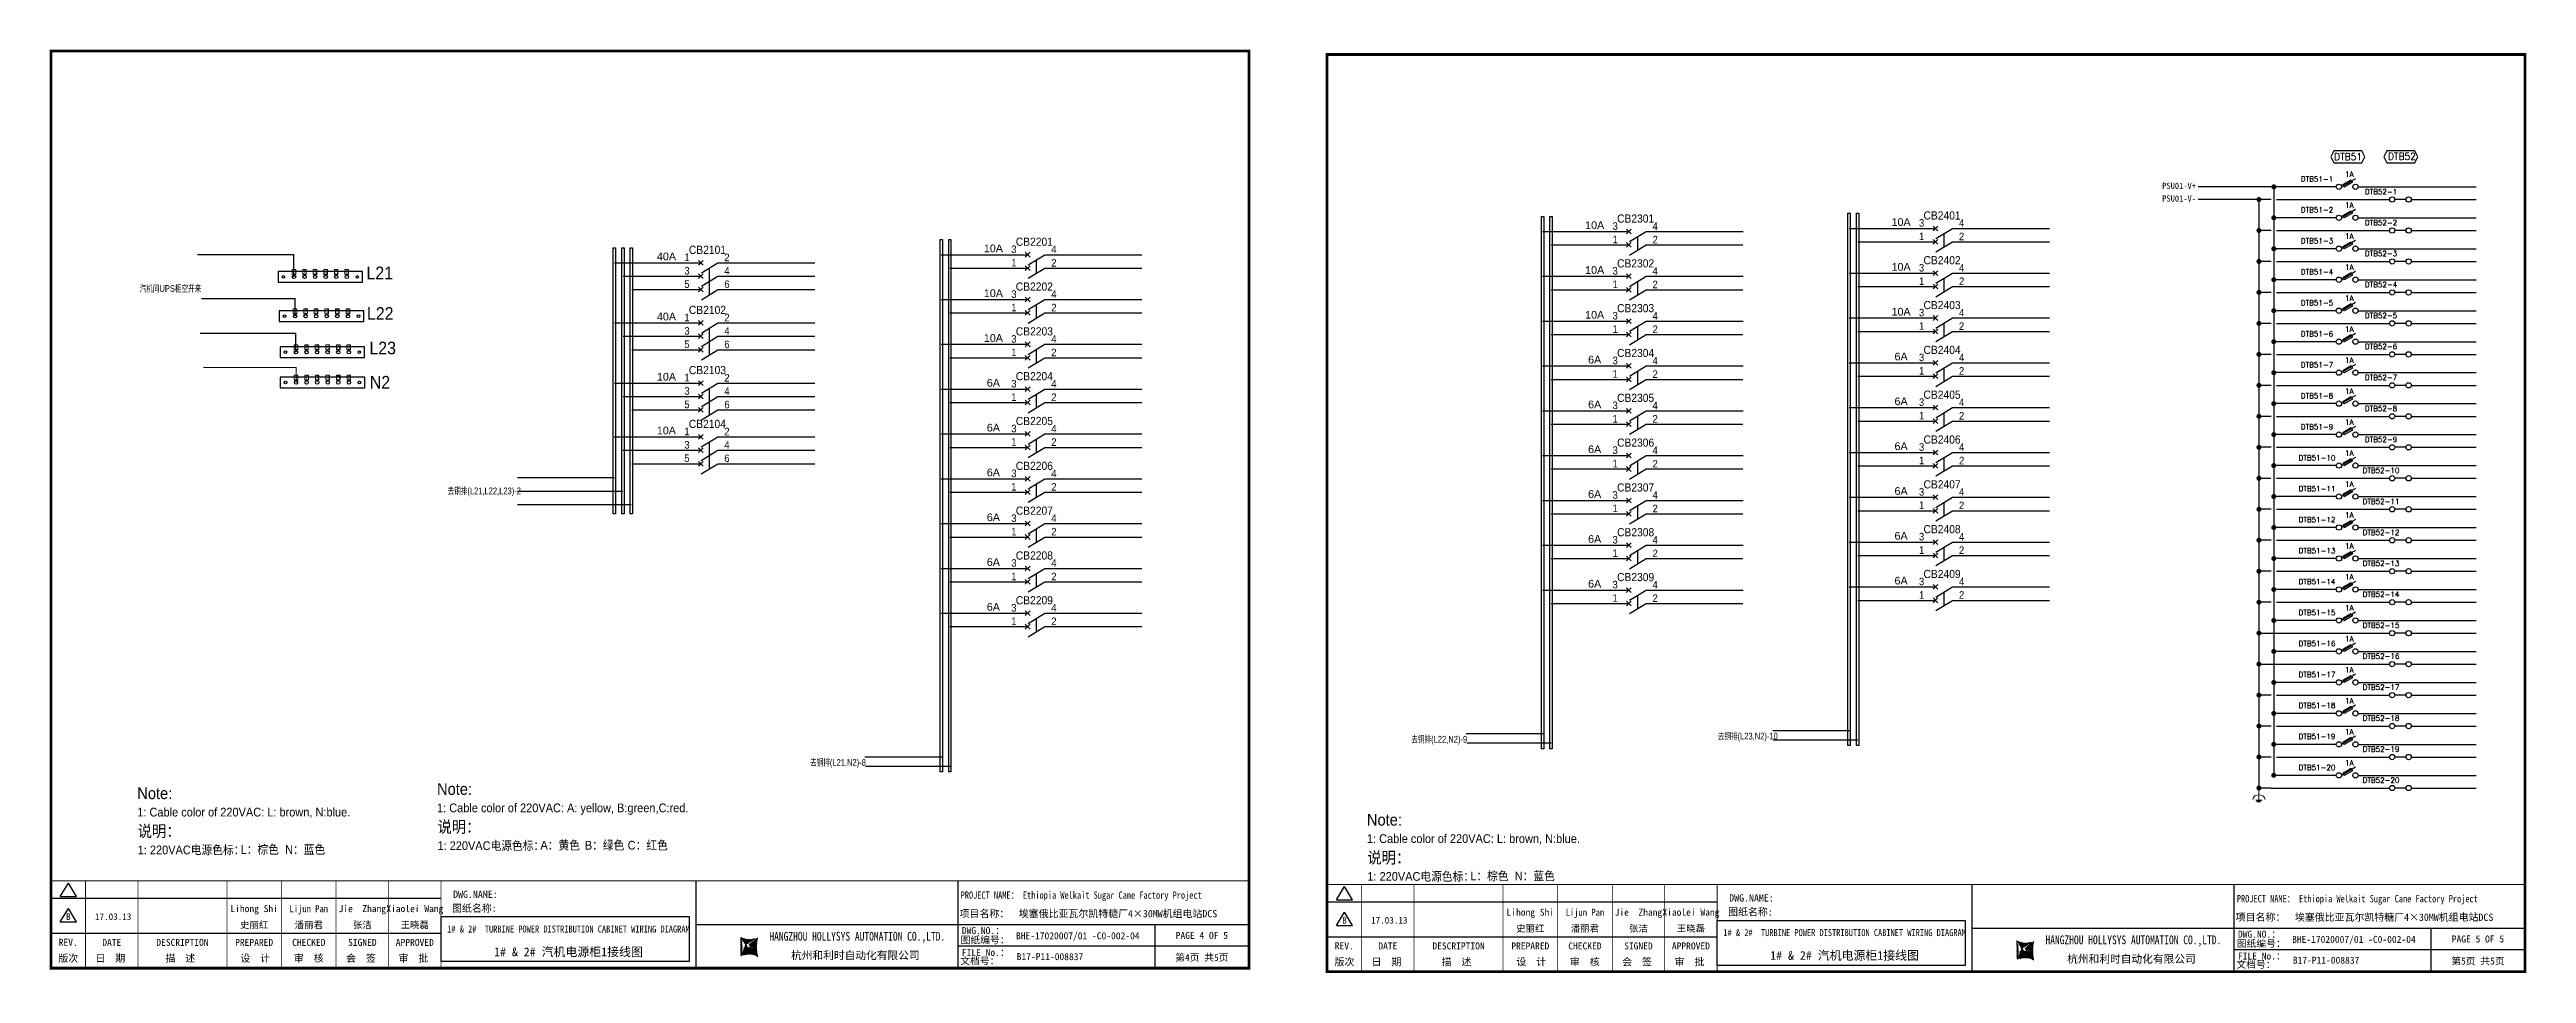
# Model space of a CAD drawing. Extents: x 81444 to 119867, y -54538 to -28747.
# Drawn here: x 106444 to 114954, y -41311 to -38137 of the extents above; entities that cross this region are included whole.
import ezdxf
from ezdxf.enums import TextEntityAlignment as Align
from ezdxf.lldxf.tags import DXFTag

# ---------------------------------------------------------------- set-up
doc = ezdxf.new("R2010")
doc.units = 0
doc.header["$LTSCALE"] = 100
doc.header["$MEASUREMENT"] = 0
for name, color, linetype in [('t', 1, 'Continuous'), ('TEXT', 7, 'Continuous'), ('WIRING', 3, 'Continuous'), ('标准图框及表格', 7, 'Continuous'), ('空气开关', 7, 'Continuous')]:
    doc.layers.add(name, color=color, linetype=linetype)
doc.layers.add('细实线', color=7, linetype='Continuous', lineweight=20)
doc.styles.add('HZ', font='arial.ttf', dxfattribs={"width": 0.7})
doc.styles.add('HZTXT1', font='', dxfattribs={"width": 0.8})
doc.styles.add('ROMANS', font='romans', dxfattribs={"width": 0.8, "height": 2})
doc.styles.add('SIMPLEX', font='simplex')
doc.styles.get("Standard").update_dxf_attribs({"font": ''})
doc.styles.get('HZTXT1').set_extended_font_data('SimSun')
doc.styles.get('Standard').set_extended_font_data('SimSun')
tags = doc.linetypes.add('CENTER', pattern=[2, 1.25, -0.25, 0.25, -0.25]).pattern_tags.tags
tags[10:11] = [DXFTag(74, 4), DXFTag(75, 0), DXFTag(340, '0'), DXFTag(46, 1.0), DXFTag(50, 0.0), DXFTag(44, 0.0), DXFTag(45, 0.0)]
tags[8:9] = [DXFTag(74, 4), DXFTag(75, 0), DXFTag(340, '0'), DXFTag(46, 1.0), DXFTag(50, 0.0), DXFTag(44, 0.0), DXFTag(45, 0.0)]
tags[6:7] = [DXFTag(74, 4), DXFTag(75, 0), DXFTag(340, '0'), DXFTag(46, 1.0), DXFTag(50, 0.0), DXFTag(44, 0.0), DXFTag(45, 0.0)]
tags[4:5] = [DXFTag(74, 4), DXFTag(75, 0), DXFTag(340, '0'), DXFTag(46, 1.0), DXFTag(50, 0.0), DXFTag(44, 0.0), DXFTag(45, 0.0)]
tags = doc.linetypes.add('HIDDEN', pattern=[0.375, 0.25, -0.125]).pattern_tags.tags
tags[6:7] = [DXFTag(74, 4), DXFTag(75, 0), DXFTag(340, '0'), DXFTag(46, 1.0), DXFTag(50, 0.0), DXFTag(44, 0.0), DXFTag(45, 0.0)]
tags[4:5] = [DXFTag(74, 4), DXFTag(75, 0), DXFTag(340, '0'), DXFTag(46, 1.0), DXFTag(50, 0.0), DXFTag(44, 0.0), DXFTag(45, 0.0)]

msp = doc.modelspace()

# ---------------------------------------------------------------- texts
at = {"lineweight": -3, "style": 'HZTXT1'}
for s, p in [('PSU01-V+', (113818.3, -38615.6)), ('PSU01-V-', (113818.3, -38659.3))]:
    msp.add_text(s, height=21.38, dxfattribs=at).set_placement(p, align=Align.RIGHT)
at = {"linetype": 'HIDDEN', "style": 'ROMANS'}
for s, p in [('DTB51-1', (114234, -38581.4)), ('DTB51-2', (114234, -38687.8)), ('DTB51-3', (114234, -38794.2)), ('DTB51-4', (114234, -38900.7)), ('DTB51-5', (114234, -39007.1)), ('DTB51-6', (114234, -39113.5)), ('DTB51-7', (114234, -39220)), ('DTB51-8', (114234, -39326.4)), ('DTB51-9', (114234, -39432.8)), ('DTB51-10', (114234, -39539.3)), ('DTB51-11', (114234, -39645.7)), ('DTB51-12', (114234, -39752.1)), ('DTB51-13', (114234, -39858.6)), ('DTB51-14', (114234, -39965)), ('DTB51-15', (114234, -40071.4)), ('DTB51-16', (114234, -40177.9)), ('DTB51-17', (114234, -40284.3)), ('DTB51-18', (114234, -40390.7)), ('DTB51-19', (114234, -40497.2)), ('DTB51-20', (114234, -40603.6))]:
    msp.add_text(s, height=18, dxfattribs=at).set_placement(p, align=Align.MIDDLE)
at = {"color": 7, "linetype": 'HIDDEN', "style": 'ROMANS'}
for s, p in [('DTB52-1', (114454.1, -38625.1)), ('DTB52-2', (114454.1, -38731.5)), ('DTB52-3', (114454.1, -38837.9)), ('DTB52-4', (114454.1, -38944.4)), ('DTB52-5', (114454.1, -39050.8)), ('DTB52-6', (114454.1, -39157.2)), ('DTB52-7', (114454.1, -39263.6)), ('DTB52-8', (114454.1, -39370.1)), ('DTB52-9', (114454.1, -39476.5)), ('DTB52-10', (114454.1, -39582.9)), ('DTB52-11', (114454.1, -39689.4)), ('DTB52-12', (114454.1, -39795.8)), ('DTB52-13', (114454.1, -39902.2)), ('DTB52-14', (114454.1, -40008.7)), ('DTB52-15', (114454.1, -40115.1)), ('DTB52-16', (114454.1, -40221.5)), ('DTB52-17', (114454.1, -40328)), ('DTB52-18', (114454.1, -40434.4)), ('DTB52-19', (114454.1, -40540.8)), ('DTB52-20', (114454.1, -40647.3))]:
    msp.add_text(s, height=18, dxfattribs=at).set_placement(p, align=Align.MIDDLE)
at = {"style": 'HZ'}
for s, height, width, p in [('L21', 43.56, 0.9, (107533.1, -38926.1)), ('汽机间UPS柜空开来', 23.1, 0.7, (106754, -38969.4)), ('L22', 43.56, 0.9, (107534.7, -39065.4)), ('L23', 43.56, 0.9, (107543.3, -39184)), ('N2', 43.56, 0.9, (107544.6, -39301.7)), ('去铜排(L21,L22,L23)-2', 23.1, 0.7, (107812, -39664.8)), ('去铜排(L22,N2)-9', 23.1, 0.7, (111122.9, -40518.1)), ('去铜排(L23,N2)-10', 23.1, 0.7, (112175.6, -40507.4)), ('去铜排(L21,N2)-8', 23.1, 0.7, (109057.3, -40597.8))]:
    msp.add_text(s, height=height, dxfattribs=dict(at, width=width)).set_placement(p)
at = {"color": 3, "style": 'HZ', "width": 0.9}
for s, height, p in [('Note:', 40, (106745.9, -40712.3)), ('Note:', 40, (107775.7, -40697.6)), ('1: Cable color of 220VAC: L: brown, N:blue.', 30, (106745.9, -40772)), ('1: Cable color of 220VAC: A: yellow, B:green,C:red.', 30, (107775.7, -40757.4)), ('说明：', 40, (106747.3, -40842.1)), ('说明：', 40, (106747.3, -40842.1)), ('说明：', 40, (107777.1, -40827.5)), ('说明：', 40, (107777.1, -40827.5)), ('1: Cable color of 220VAC: L: brown, N:blue.', 30, (110970.2, -40863)), ('Note:', 40, (110970.2, -40803.3)), ('1: 220VAC电源色标：', 30, (106747.3, -40901.9)), ('L：棕色', 30, (107100.9, -40900.5)), ('N：蓝色', 30, (107253.6, -40900.5)), ('1: 220VAC电源色标：', 30, (107777.1, -40887.3)), ('A：黄色', 30, (108130.8, -40885.8)), ('B：绿色', 30, (108283.4, -40885.8)), ('C：红色', 30, (108430.6, -40885.8)), ('说明：', 40, (110971.6, -40933.2)), ('说明：', 40, (110971.6, -40933.2)), ('1: 220VAC电源色标：', 30, (110971.6, -40992.9)), ('L：棕色', 30, (111325.3, -40991.5)), ('N：蓝色', 30, (111477.9, -40991.5))]:
    msp.add_text(s, height=height, dxfattribs=at).set_placement(p)
at = {"layer": 'TEXT', "lineweight": -3, "style": 'ROMANS', "width": 0.95}
for s, p in [('DTB51', (114340.9, -38504.7)), ('DTB52', (114525.9, -38504.1))]:
    msp.add_text(s, height=24, dxfattribs=at).set_placement(p, align=Align.MIDDLE)
at = {"layer": 'TEXT', "color": 3, "style": 'SIMPLEX'}
for p in [(114345.1, -38574.6), (114345.1, -38681), (114345.1, -38787.4), (114345.1, -38893.9), (114345.1, -39000.3), (114345.1, -39106.7), (114345.1, -39213.2), (114345.1, -39319.6), (114345.1, -39426), (114345.1, -39532.5), (114345.1, -39638.9), (114345.1, -39745.3), (114345.1, -39851.8), (114345.1, -39958.2), (114345.1, -40064.6), (114345.1, -40171.1), (114345.1, -40277.5), (114345.1, -40383.9), (114345.1, -40490.4), (114345.1, -40596.8)]:
    msp.add_text('1A', height=18.47, dxfattribs=at).set_placement(p, align=Align.CENTER)
at = {"layer": '空气开关', "style": 'HZ', "width": 0.9}
for s, height, p in [('3', 26, (111813.9, -38756.2)), ('1', 26, (111813.9, -38802.3)), ('4', 26, (111951.3, -38756.6)), ('2', 26, (111951.3, -38802.8)), ('3', 26, (112866.6, -38745.5)), ('1', 26, (112866.6, -38791.6)), ('4', 26, (113004, -38745.9)), ('2', 26, (113004, -38792)), ('3', 26, (108625.2, -38909.6)), ('1', 26, (108625.2, -38863.5)), ('4', 26, (108762.6, -38910.1)), ('2', 26, (108762.6, -38864)), ('3', 26, (109748.3, -38835.9)), ('1', 26, (109748.3, -38882)), ('4', 26, (109885.7, -38836.3)), ('2', 26, (109885.7, -38882.4)), ('3', 26, (111813.9, -38910.2)), ('4', 26, (111951.3, -38910.6)), ('3', 26, (112866.6, -38899.5)), ('4', 26, (113004, -38899.9)), ('1', 13.2, (107279.7, -38908.2)), ('2', 13.2, (107316, -38908.2)), ('3', 13.2, (107352.3, -38908.2)), ('4', 13.2, (107388.6, -38908.2)), ('5', 13.2, (107424.9, -38908.2)), ('6', 13.2, (107461.2, -38908.2)), ('5', 26, (108625.2, -38955.7)), ('6', 26, (108762.6, -38956.2)), ('3', 26, (109748.3, -38989.9)), ('4', 26, (109885.7, -38990.3)), ('1', 26, (111813.9, -38956.3)), ('2', 26, (111951.3, -38956.8)), ('1', 26, (112866.6, -38945.6)), ('2', 26, (113004, -38946)), ('1', 13.2, (107283.4, -39043.1)), ('2', 13.2, (107319.7, -39043.1)), ('3', 13.2, (107356, -39043.1)), ('4', 13.2, (107392.3, -39043.1)), ('5', 13.2, (107428.6, -39043.1)), ('6', 13.2, (107464.9, -39043.1)), ('1', 26, (108625.2, -39070.2)), ('2', 26, (108762.6, -39070.7)), ('1', 26, (109748.3, -39036)), ('2', 26, (109885.7, -39036.4)), ('3', 26, (111813.9, -39064.2)), ('4', 26, (111951.3, -39064.6)), ('3', 26, (112866.6, -39053.5)), ('4', 26, (113004, -39053.9)), ('3', 26, (108625.2, -39116.3)), ('5', 26, (108625.2, -39162.4)), ('4', 26, (108762.6, -39116.8)), ('6', 26, (108762.6, -39162.9)), ('3', 26, (109748.3, -39143.9)), ('4', 26, (109885.7, -39144.3)), ('1', 26, (111813.9, -39110.3)), ('2', 26, (111951.3, -39110.8)), ('1', 26, (112866.6, -39099.6)), ('2', 26, (113004, -39100)), ('1', 13.2, (107286.6, -39166.9)), ('2', 13.2, (107322.9, -39166.9)), ('3', 13.2, (107359.2, -39166.9)), ('4', 13.2, (107395.5, -39166.9)), ('5', 13.2, (107431.8, -39166.9)), ('6', 13.2, (107468.1, -39166.9)), ('1', 26, (109748.3, -39190)), ('2', 26, (109885.7, -39190.4)), ('3', 26, (111813.9, -39218.2)), ('4', 26, (111951.3, -39218.6)), ('3', 26, (112866.6, -39207.5)), ('4', 26, (113004, -39207.9)), ('1', 13.2, (107286.9, -39270.8)), ('2', 13.2, (107323.2, -39270.8)), ('3', 13.2, (107359.5, -39270.8)), ('4', 13.2, (107395.8, -39270.8)), ('5', 13.2, (107432.1, -39270.8)), ('6', 13.2, (107468.4, -39270.8)), ('3', 26, (108625.2, -39323)), ('1', 26, (108625.2, -39276.9)), ('4', 26, (108762.6, -39323.5)), ('2', 26, (108762.6, -39277.4)), ('3', 26, (109748.3, -39297.9)), ('4', 26, (109885.7, -39298.3)), ('1', 26, (111813.9, -39264.3)), ('2', 26, (111951.3, -39264.8)), ('1', 26, (112866.6, -39253.6)), ('2', 26, (113004, -39254)), ('5', 26, (108625.2, -39369.1)), ('6', 26, (108762.6, -39369.6)), ('1', 26, (109748.3, -39344)), ('2', 26, (109885.7, -39344.4)), ('3', 26, (111813.9, -39372.2)), ('1', 26, (111813.9, -39418.3)), ('4', 26, (111951.3, -39372.6)), ('2', 26, (111951.3, -39418.8)), ('3', 26, (112866.6, -39361.5)), ('1', 26, (112866.6, -39407.6)), ('4', 26, (113004, -39361.9)), ('2', 26, (113004, -39408)), ('3', 26, (108625, -39507.9)), ('1', 26, (108625, -39461.8)), ('4', 26, (108762.4, -39508.4)), ('2', 26, (108762.4, -39462.3)), ('3', 26, (109748.3, -39451.9)), ('1', 26, (109748.3, -39498)), ('4', 26, (109885.7, -39452.3)), ('2', 26, (109885.7, -39498.4)), ('5', 26, (108625, -39554.1)), ('6', 26, (108762.4, -39554.5)), ('3', 26, (111813.9, -39526.2)), ('1', 26, (111813.9, -39572.3)), ('4', 26, (111951.3, -39526.6)), ('2', 26, (111951.3, -39572.8)), ('3', 26, (112866.6, -39515.5)), ('1', 26, (112866.6, -39561.6)), ('4', 26, (113004, -39515.9)), ('2', 26, (113004, -39562)), ('3', 26, (109748.3, -39605.9)), ('1', 26, (109748.3, -39652)), ('4', 26, (109885.7, -39606.3)), ('2', 26, (109885.7, -39652.4)), ('3', 26, (112866.6, -39669.5)), ('4', 26, (113004, -39669.9)), ('3', 26, (109748.3, -39759.9)), ('4', 26, (109885.7, -39760.3)), ('3', 26, (111813.9, -39680.2)), ('1', 26, (111813.9, -39726.3)), ('4', 26, (111951.3, -39680.6)), ('2', 26, (111951.3, -39726.8)), ('1', 26, (112866.6, -39715.6)), ('2', 26, (113004, -39716)), ('1', 26, (109748.3, -39806)), ('2', 26, (109885.7, -39806.4)), ('3', 26, (111813.9, -39834.2)), ('4', 26, (111951.3, -39834.6)), ('3', 26, (112866.6, -39823.5)), ('4', 26, (113004, -39823.9)), ('3', 26, (109748.3, -39913.9)), ('4', 26, (109885.7, -39914.3)), ('1', 26, (111813.9, -39880.3)), ('2', 26, (111951.3, -39880.8)), ('1', 26, (112866.6, -39869.6)), ('2', 26, (113004, -39870)), ('1', 26, (109748.3, -39960)), ('2', 26, (109885.7, -39960.4)), ('3', 26, (111813.9, -39988.2)), ('4', 26, (111951.3, -39988.6)), ('3', 26, (112866.6, -39977.5)), ('4', 26, (113004, -39977.9)), ('3', 26, (109748.3, -40067.9)), ('4', 26, (109885.7, -40068.3)), ('1', 26, (111813.9, -40034.3)), ('2', 26, (111951.3, -40034.8)), ('1', 26, (112866.6, -40023.6)), ('2', 26, (113004, -40024)), ('1', 26, (109748.3, -40114)), ('2', 26, (109885.7, -40114.4))]:
    msp.add_text(s, height=height, dxfattribs=at).set_placement(p)

# ---------------------------------------------------------------- blocks, each defined once
blk = doc.blocks.new('供电端子')
at = {"style": 'HZ', "width": 0.7}
blk.add_attdef('供电端子', (0, 0), '', height=17, dxfattribs=at)
blk = doc.blocks.new('图框')
at = {"layer": '标准图框及表格'}
h = blk.add_hatch(dxfattribs=at)
h.set_pattern_fill('ANSI31', color=5, scale=8.329864, style=0)
edge = h.paths.add_edge_path()
edge.add_arc((2399.3, -2998.2), 55.2, 238.10921, 291.65316)
edge.add_line((2419.6, -3049.4), (2388.5, -3070.2))
edge.add_arc((2238.9, -3078.3), 135.4, 346.39153, 374.25003)
edge.add_line((2370.5, -3110.2), (2397.5, -3087.9))
edge.add_line((2391.3, -3080.3), (2396.1, -3080.9))
edge.add_spline(control_points=[(2397.5, -3087.9), (2398.4, -3087), (2400, -3085.5), (2399.9, -3081.3), (2397.4, -3081), (2396.1, -3080.9)], knot_values=[0, 0, 0, 0, 6.844331, 12.400427, 18.769243, 18.769243, 18.769243, 18.769243], weights=[1, 1, 1, 1, 1, 1], degree=3, periodic=0)
edge.add_spline(control_points=[(2388.5, -3070.3), (2387.8, -3070.9), (2386.5, -3072), (2385.5, -3073.4), (2385.1, -3074)], knot_values=[0, 0, 0, 0, 5.253674, 9.488439, 9.488439, 9.488439, 9.488439], weights=[1, 1, 1, 1, 1], degree=3, periodic=0)
edge.add_spline(control_points=[(2386.3, -3072.3), (2385.7, -3072.9), (2384.6, -3074.4), (2384.9, -3077.7), (2387.9, -3079.9), (2390.2, -3080.1), (2391.3, -3080.3)], knot_values=[10.665975, 10.665975, 10.665975, 10.665975, 18.977704, 28.894558, 41.119554, 52.646925, 52.646925, 52.646925, 52.646925], weights=[1, 1, 1, 1, 1, 1, 1], degree=3, periodic=0)
h = blk.add_hatch(dxfattribs=at)
h.set_pattern_fill('ANSI31', color=3, scale=8.329864, style=0)
edge = h.paths.add_edge_path()
edge.add_line((2402.5, -3075.8), (2407.7, -3076.4))
edge.add_spline(control_points=[(2401, -3068.8), (2400.2, -3069.6), (2398.5, -3071.2), (2398.6, -3075.4), (2401.1, -3075.6), (2402.4, -3075.8)], knot_values=[0, 0, 0, 0, 6.844331, 12.400427, 18.769243, 18.769243, 18.769243, 18.769243], weights=[1, 1, 1, 1, 1, 1], degree=3, periodic=0)
edge.add_line((2428, -3046.5), (2401, -3068.8))
edge.add_spline(control_points=[(2412.6, -3083.9), (2413, -3083.4), (2413.9, -3082.1), (2413.6, -3078.9), (2410.7, -3076.8), (2408.3, -3076.5), (2407.2, -3076.4)], knot_values=[12.654089, 12.654089, 12.654089, 12.654089, 18.977704, 28.894558, 41.119554, 52.646925, 52.646925, 52.646925, 52.646925], weights=[1, 1, 1, 1, 1, 1, 1], degree=3, periodic=0)
edge.add_line((2411.6, -3085), (2412.8, -3083.7))
edge.add_line((2410, -3086.4), (2411.6, -3085))
edge.add_line((2378.9, -3107.2), (2410, -3086.4))
edge.add_arc((2399.3, -3158.5), 55.2, 58.10921, 111.65316)
edge.add_arc((2559.6, -3078.3), 135.4, 166.39153, 194.25003)
at = {"color": 7}
for p, q in [((2215.6, -2851.6), (2215.6, -3151.6)), ((3115.6, -2851.6), (3115.6, -3151.6)), ((0, -2911.6), (1340.2, -2911.6)), ((0, -3031.6), (1340.2, -3031.6)), ((2215.6, -3001.6), (3115.6, -3001.6)), ((3115.6, -3001.6), (4115.6, -3001.6)), ((3791.8, -3001.6), (3791.8, -3151.6)), ((4115.6, -3076.6), (3115.6, -3076.6))]:
    blk.add_line(p, q, dxfattribs=at)
at = {"color": 7, "const_width": 3}
blk.add_lwpolyline([(4115.6, -2851.6), (0, -2851.6)], dxfattribs=at)
at = {"layer": 't', "color": 7}
for p, q in [((31.9, -2905), (59.9, -2859.1)), ((87.8, -2905), (59.9, -2859.1)), ((31.9, -2905), (87.8, -2905)), ((31.9, -2993), (59.9, -2947.1)), ((87.8, -2993), (59.9, -2947.1)), ((31.9, -2993), (87.8, -2993))]:
    blk.add_line(p, q, dxfattribs=at)
at = {"layer": 't', "color": 7, "const_width": 9.62}
blk.add_lwpolyline([(4115.6, -3151.6), (4115.6, 0), (0, 0), (0, -3151.6)], close=True, dxfattribs=at)
at = {"layer": 't', "color": 7, "const_width": 2.4}
for points in [[(118.8, -2852.8), (118.8, -3151.6)], [(299.1, -2852.8), (299.1, -3151.6)], [(604.4, -2852.8), (604.4, -3156.4)], [(792, -2852.8), (792, -3156.4)], [(979.6, -2852.8), (979.6, -3156.4)], [(1159.9, -2852.8), (1159.9, -3156.4)], [(1340.2, -2852.8), (1340.2, -3156.4)]]:
    blk.add_lwpolyline(points, dxfattribs=at)
at = {"color": 7, "linetype": 'CENTER'}
for s, height, p in [('图纸编号：', 24, (3125.2, -3066.7)), ('杭州和利时自动化有限公司', 27, (2542.5, -3121.1)), ('文档号：', 24, (3124, -3138.7))]:
    blk.add_text(s, height=height, dxfattribs=at).set_placement(p)
at = {"color": 7, "flags": 8}
for tag, p, height in [('DWG.NAME:', (1381.6, -2910.4), 25), ('PROJECTNAME:', (3125.5, -2912.8), 24), ('PROJECTNAME：', (3339.1, -2913.1), 25), ('DWG.NO.:', (3128.2, -3030.4), 24), ('图纸编号', (3315.4, -3052.4), 24), ('FILENO.:', (3128.7, -3106.1), 24), ('文档号', (3317.7, -3124.1), 24)]:
    blk.add_attdef(tag, p, '', height=height, dxfattribs=at)
for tag, height, p in [('A', 23, (59.9, -2974.9)), ('设计时间', 23, (213.9, -2974.9)), ('RENLIU', 24, (698.2, -2950.4)), ('SHUFENWANG', 24, (885.8, -2950.4)), ('FANGHOU', 24, (1069.7, -2950.4)), ('DANDANLI', 24, (1250, -2950.4)), ('REV.', 24, (59.4, -3063)), ('DATE', 24, (208.9, -3063)), ('DESCRIPTION', 24, (451.7, -3063)), ('PREPARED', 24, (698.2, -3063)), ('刘仁', 23, (698.2, -3002.2)), ('CHECKED', 24, (885.8, -3063)), ('王姝芬', 23, (885.8, -3002.2)), ('SIGNED', 24, (1069.7, -3063)), ('侯方', 23, (1069.7, -3002.2)), ('APPROVED', 24, (1250, -3063)), ('李丹丹', 23, (1250, -3002.2)), ('#10STATIONONTROLCABINETCOVER', 30, (1777.9, -3017.2)), ('PAGEXOFX', 24, (3953.7, -3039.1)), ('图纸名称', 30, (1777.9, -3094.7)), ('第几页共几页', 24, (3953.7, -3114.1))]:
    blk.add_attdef(tag, text='', height=height, dxfattribs=at).set_placement(p, align=Align.MIDDLE)
for tag, p in [('图纸名称:', (1377.8, -2965.9)), ('项目名称：', (3121.6, -2984.3)), ('项目名称：', (3325, -2984.3))]:
    blk.add_attdef(tag, text='', height=25, dxfattribs=at).set_placement(p, align=Align.BOTTOM_LEFT)
at = {"color": 7, "width": 0.8, "flags": 8}
blk.add_attdef('HANGZHOUHOLLYSYSAUTOMATIONCO.,LTD.', text='', height=24, dxfattribs=at).set_placement((2770.1, -3045.7), align=Align.MIDDLE)
at = {"layer": 't', "color": 7}
for s, p in [('版次', (59.9, -3117.6)), ('日  期', (204.2, -3117.6)), ('描  述', (444.5, -3117.6)), ('设  计', (701.5, -3117.6)), ('审  核', (885.6, -3117.6)), ('会  签', (1065, -3117.6)), ('审  批', (1245.3, -3117.6))]:
    blk.add_text(s, height=25, dxfattribs=at).set_placement(p, align=Align.MIDDLE_CENTER)
at = {"layer": '标准图框及表格', "color": 5, "style": 'HZ'}
for s, p in [('pgqh', (2373.9, -3059.7)), ('hollilas', (2374.1, -3086))]:
    blk.add_text(s, height=5.21, dxfattribs=at).set_placement(p)
at = {"layer": '标准图框及表格', "color": 3, "style": 'HZ'}
for s, height, p in [('auto', 8.68, (2400.9, -3074.2)), ('hollysys', 4.34, (2402.5, -3099.7))]:
    blk.add_text(s, height=height, dxfattribs=at).set_placement(p)

# ---------------------------------------------------------------- linework, layer by layer
at = {"color": 1}
for p, q in [((114300.4, -38608.3), (113825.4, -38608.3)), ((114085.6, -38608.3), (114085.6, -40630.6)), ((114375.3, -38608.3), (114780.7, -38608.3)), ((114300.4, -38714.8), (114085.6, -38714.8)), ((114375.3, -38714.8), (114780.7, -38714.8)), ((114300.4, -38821.2), (114085.6, -38821.2)), ((114375.3, -38821.2), (114780.7, -38821.2)), ((108444.7, -38961.4), (108681.6, -38961.4)), ((108740.2, -38961.4), (109073.3, -38961.4)), ((114300.4, -38927.6), (114085.6, -38927.6)), ((114375.3, -38927.6), (114780.7, -38927.6)), ((114300.4, -39034.1), (114085.6, -39034.1)), ((114375.3, -39034.1), (114780.7, -39034.1)), ((106961.7, -39111.8), (107291.1, -39111.8)), ((107291.1, -39176.7), (107291.1, -39111.8)), ((114300.4, -39140.5), (114085.6, -39140.5)), ((114375.3, -39140.5), (114780.7, -39140.5)), ((108444.7, -39168.1), (108681.6, -39168.1)), ((108740.2, -39168.1), (109073.3, -39168.1)), ((114300.4, -39246.9), (114085.6, -39246.9)), ((114375.3, -39246.9), (114780.7, -39246.9)), ((108444.7, -39374.8), (108681.6, -39374.8)), ((108740.2, -39374.8), (109073.3, -39374.8)), ((114300.4, -39353.4), (114085.6, -39353.4)), ((114375.3, -39353.4), (114780.7, -39353.4)), ((114300.4, -39459.8), (114085.6, -39459.8)), ((114375.3, -39459.8), (114780.7, -39459.8)), ((108444.4, -39559.7), (108681.4, -39559.7)), ((108739.9, -39559.7), (109073, -39559.7)), ((114300.4, -39566.2), (114085.6, -39566.2)), ((114375.3, -39566.2), (114780.7, -39566.2)), ((108051.6, -39699.8), (108442.7, -39699.8)), ((114300.4, -39672.7), (114085.6, -39672.7)), ((114375.3, -39672.7), (114780.7, -39672.7)), ((114300.4, -39779.1), (114085.6, -39779.1)), ((114375.3, -39779.1), (114780.7, -39779.1)), ((114300.4, -39885.5), (114085.6, -39885.5)), ((114375.3, -39885.5), (114780.7, -39885.5)), ((114300.4, -39992), (114085.6, -39992)), ((114375.3, -39992), (114780.7, -39992)), ((114300.4, -40098.4), (114085.6, -40098.4)), ((114375.3, -40098.4), (114780.7, -40098.4)), ((114300.4, -40204.8), (114085.6, -40204.8)), ((114375.3, -40204.8), (114780.7, -40204.8)), ((114300.4, -40311.3), (114085.6, -40311.3)), ((114375.3, -40311.3), (114780.7, -40311.3)), ((114300.4, -40417.7), (114085.6, -40417.7)), ((114375.3, -40417.7), (114780.7, -40417.7)), ((114300.4, -40524.1), (114085.6, -40524.1)), ((114375.3, -40524.1), (114780.7, -40524.1)), ((114300.4, -40630.6), (114085.6, -40630.6)), ((114300.4, -40630.6), (114085.6, -40630.6)), ((114375.3, -40630.6), (114780.7, -40630.6))]:
    msp.add_line(p, q, dxfattribs=at)
at = {"color": 7, "linetype": 'Continuous'}
for p, q in [((114539.9, -38652), (114501.2, -38652)), ((114539.9, -38758.5), (114501.2, -38758.5)), ((114539.9, -38864.9), (114501.2, -38864.9)), ((114539.9, -38971.3), (114501.2, -38971.3)), ((114539.9, -39077.8), (114501.2, -39077.8)), ((114539.9, -39184.2), (114501.2, -39184.2)), ((114539.9, -39290.6), (114501.2, -39290.6)), ((114539.9, -39397.1), (114501.2, -39397.1)), ((114539.9, -39503.5), (114501.2, -39503.5)), ((114539.9, -39609.9), (114501.2, -39609.9)), ((114539.9, -39716.4), (114501.2, -39716.4)), ((114539.9, -39822.8), (114501.2, -39822.8)), ((114539.9, -39929.2), (114501.2, -39929.2)), ((114539.9, -40035.7), (114501.2, -40035.7)), ((114539.9, -40142.1), (114501.2, -40142.1)), ((114539.9, -40248.5), (114501.2, -40248.5)), ((114539.9, -40354.9), (114501.2, -40354.9)), ((114539.9, -40461.4), (114501.2, -40461.4)), ((114539.9, -40567.8), (114501.2, -40567.8)), ((114539.9, -40674.2), (114501.2, -40674.2))]:
    msp.add_line(p, q, dxfattribs=at)
at = {"color": 43}
for p, q in [((111573.7, -38761.9), (111870.3, -38761.9)), ((111928.9, -38761.9), (112262.6, -38761.9)), ((112626.4, -38751.1), (112923, -38751.1)), ((112981.6, -38751.1), (113315.3, -38751.1)), ((109508, -38841.6), (109804.7, -38841.6)), ((109863.3, -38841.6), (110197, -38841.6)), ((111573.7, -38915.9), (111870.3, -38915.9)), ((111928.9, -38915.9), (112262.6, -38915.9)), ((112626.4, -38905.1), (112923, -38905.1)), ((112981.6, -38905.1), (113315.3, -38905.1)), ((109508, -38995.6), (109804.7, -38995.6)), ((109863.3, -38995.6), (110197, -38995.6)), ((111573.7, -39069.9), (111870.3, -39069.9)), ((111928.9, -39069.9), (112262.6, -39069.9)), ((112626.4, -39059.1), (112923, -39059.1)), ((112981.6, -39059.1), (113315.3, -39059.1)), ((109508, -39149.6), (109804.7, -39149.6)), ((109863.3, -39149.6), (110197, -39149.6)), ((111573.7, -39223.9), (111870.3, -39223.9)), ((111928.9, -39223.9), (112262.6, -39223.9)), ((112626.4, -39213.1), (112923, -39213.1)), ((112981.6, -39213.1), (113315.3, -39213.1)), ((109508, -39303.6), (109804.7, -39303.6)), ((109863.3, -39303.6), (110197, -39303.6)), ((111573.7, -39377.9), (111870.3, -39377.9)), ((111928.9, -39377.9), (112262.6, -39377.9)), ((112626.4, -39367.1), (112923, -39367.1)), ((112981.6, -39367.1), (113315.3, -39367.1)), ((109508, -39457.6), (109804.7, -39457.6)), ((109863.3, -39457.6), (110197, -39457.6)), ((111573.7, -39531.9), (111870.3, -39531.9)), ((111928.9, -39531.9), (112262.6, -39531.9)), ((112626.4, -39521.1), (112923, -39521.1)), ((112981.6, -39521.1), (113315.3, -39521.1)), ((109508, -39611.6), (109804.7, -39611.6)), ((109863.3, -39611.6), (110197, -39611.6)), ((111573.7, -39685.9), (111870.3, -39685.9)), ((111928.9, -39685.9), (112262.6, -39685.9)), ((112626.4, -39675.1), (112923, -39675.1)), ((112981.6, -39675.1), (113315.3, -39675.1)), ((109508, -39765.6), (109804.7, -39765.6)), ((109863.3, -39765.6), (110197, -39765.6)), ((111573.7, -39839.9), (111870.3, -39839.9)), ((111928.9, -39839.9), (112262.6, -39839.9)), ((112626.4, -39829.1), (112923, -39829.1)), ((112981.6, -39829.1), (113315.3, -39829.1)), ((109508, -39919.6), (109804.7, -39919.6)), ((109863.3, -39919.6), (110197, -39919.6)), ((112626.4, -39983.1), (112923, -39983.1)), ((112981.6, -39983.1), (113315.3, -39983.1)), ((109508, -40073.6), (109804.7, -40073.6)), ((109863.3, -40073.6), (110197, -40073.6)), ((111573.7, -39993.9), (111870.3, -39993.9)), ((111928.9, -39993.9), (112262.6, -39993.9)), ((111311.5, -40486.9), (111578, -40486.9)), ((112364.2, -40476.1), (112630.7, -40476.1)), ((109245.8, -40566.6), (109512.4, -40566.6))]:
    msp.add_line(p, q, dxfattribs=at)
at = {"color": 6}
for p, q in [((111878.4, -38770), (111862.2, -38753.8)), ((111862.2, -38770), (111878.4, -38753.8)), ((111862.2, -38816.1), (111878.4, -38799.9)), ((111878.4, -38816.1), (111862.2, -38799.9)), ((111872.4, -38796.7), (111928.9, -38761.9)), ((112931.1, -38759.2), (112914.9, -38743.1)), ((112914.9, -38759.2), (112931.1, -38743.1)), ((112914.9, -38805.4), (112931.1, -38789.2)), ((112931.1, -38805.4), (112914.9, -38789.2)), ((112925.1, -38785.9), (112981.6, -38751.1)), ((112925.1, -38832), (112981.6, -38797.3)), ((108689.7, -38877.3), (108673.5, -38861.1)), ((108673.5, -38877.3), (108689.7, -38861.1)), ((108683.7, -38904), (108740.2, -38869.2)), ((109812.8, -38849.7), (109796.6, -38833.5)), ((109796.6, -38849.7), (109812.8, -38833.5)), ((109796.6, -38895.8), (109812.8, -38879.6)), ((109812.8, -38895.8), (109796.6, -38879.6)), ((109806.8, -38876.4), (109863.3, -38841.6)), ((111872.4, -38842.8), (111928.9, -38808)), ((108673.5, -38923.4), (108689.7, -38907.2)), ((108689.7, -38923.4), (108673.5, -38907.2)), ((108673.5, -38969.5), (108689.7, -38953.4)), ((108689.7, -38969.5), (108673.5, -38953.4)), ((108683.7, -38950.1), (108740.2, -38915.3)), ((108683.7, -38996.2), (108740.2, -38961.4)), ((109806.8, -38922.5), (109863.3, -38887.7)), ((111878.4, -38924), (111862.2, -38907.8)), ((111862.2, -38924), (111878.4, -38907.8)), ((111878.4, -38970.1), (111862.2, -38953.9)), ((111862.2, -38970.1), (111878.4, -38953.9)), ((111872.4, -38950.7), (111928.9, -38915.9)), ((111872.4, -38996.8), (111928.9, -38962)), ((112931.1, -38913.2), (112914.9, -38897.1)), ((112914.9, -38913.2), (112931.1, -38897.1)), ((112931.1, -38959.4), (112914.9, -38943.2)), ((112914.9, -38959.4), (112931.1, -38943.2)), ((112925.1, -38939.9), (112981.6, -38905.1)), ((112925.1, -38986), (112981.6, -38951.3)), ((109812.8, -39003.7), (109796.6, -38987.5)), ((109796.6, -39003.7), (109812.8, -38987.5)), ((109812.8, -39049.8), (109796.6, -39033.6)), ((109796.6, -39049.8), (109812.8, -39033.6)), ((109806.8, -39030.4), (109863.3, -38995.6)), ((109806.8, -39076.5), (109863.3, -39041.7)), ((112914.9, -39067.2), (112931.1, -39051.1)), ((112931.1, -39067.2), (112914.9, -39051.1)), ((108689.7, -39084), (108673.5, -39067.8)), ((108673.5, -39084), (108689.7, -39067.8)), ((108673.5, -39130.1), (108689.7, -39113.9)), ((108689.7, -39130.1), (108673.5, -39113.9)), ((108683.7, -39110.7), (108740.2, -39075.9)), ((108683.7, -39156.8), (108740.2, -39122)), ((109796.6, -39157.7), (109812.8, -39141.5)), ((109812.8, -39157.7), (109796.6, -39141.5)), ((111862.2, -39078), (111878.4, -39061.8)), ((111878.4, -39078), (111862.2, -39061.8)), ((111862.2, -39124.1), (111878.4, -39107.9)), ((111878.4, -39124.1), (111862.2, -39107.9)), ((111872.4, -39104.7), (111928.9, -39069.9)), ((111872.4, -39150.8), (111928.9, -39116)), ((112914.9, -39113.4), (112931.1, -39097.2)), ((112931.1, -39113.4), (112914.9, -39097.2)), ((112925.1, -39093.9), (112981.6, -39059.1)), ((112925.1, -39140), (112981.6, -39105.3)), ((108673.5, -39176.2), (108689.7, -39160)), ((108689.7, -39176.2), (108673.5, -39160)), ((108683.7, -39202.9), (108740.2, -39168.1)), ((109796.6, -39203.8), (109812.8, -39187.6)), ((109812.8, -39203.8), (109796.6, -39187.6)), ((109806.8, -39184.4), (109863.3, -39149.6)), ((109806.8, -39230.5), (109863.3, -39195.7)), ((111878.4, -39232), (111862.2, -39215.8)), ((111862.2, -39232), (111878.4, -39215.8)), ((111872.4, -39258.7), (111928.9, -39223.9)), ((112931.1, -39221.2), (112914.9, -39205.1)), ((112914.9, -39221.2), (112931.1, -39205.1)), ((112925.1, -39247.9), (112981.6, -39213.1)), ((108689.7, -39290.7), (108673.5, -39274.5)), ((108673.5, -39290.7), (108689.7, -39274.5)), ((108683.7, -39317.4), (108740.2, -39282.6)), ((109812.8, -39311.7), (109796.6, -39295.5)), ((109796.6, -39311.7), (109812.8, -39295.5)), ((109806.8, -39338.4), (109863.3, -39303.6)), ((111878.4, -39278.1), (111862.2, -39261.9)), ((111862.2, -39278.1), (111878.4, -39261.9)), ((111872.4, -39304.8), (111928.9, -39270)), ((112931.1, -39267.4), (112914.9, -39251.2)), ((112914.9, -39267.4), (112931.1, -39251.2)), ((112925.1, -39294), (112981.6, -39259.3)), ((108673.5, -39336.8), (108689.7, -39320.6)), ((108689.7, -39336.8), (108673.5, -39320.6)), ((108673.5, -39382.9), (108689.7, -39366.7)), ((108689.7, -39382.9), (108673.5, -39366.7)), ((108683.7, -39363.5), (108740.2, -39328.7)), ((108683.7, -39409.6), (108740.2, -39374.8)), ((109812.8, -39357.8), (109796.6, -39341.6)), ((109796.6, -39357.8), (109812.8, -39341.6)), ((109806.8, -39384.5), (109863.3, -39349.7)), ((111862.2, -39386), (111878.4, -39369.8)), ((111878.4, -39386), (111862.2, -39369.8)), ((111872.4, -39412.7), (111928.9, -39377.9)), ((112914.9, -39375.2), (112931.1, -39359.1)), ((112931.1, -39375.2), (112914.9, -39359.1)), ((112925.1, -39401.9), (112981.6, -39367.1)), ((108689.5, -39475.6), (108673.3, -39459.4)), ((108673.3, -39475.6), (108689.5, -39459.4)), ((108683.4, -39502.3), (108739.9, -39467.5)), ((109796.6, -39465.7), (109812.8, -39449.5)), ((109812.8, -39465.7), (109796.6, -39449.5)), ((109806.8, -39492.4), (109863.3, -39457.6)), ((111862.2, -39432.1), (111878.4, -39415.9)), ((111878.4, -39432.1), (111862.2, -39415.9)), ((111872.4, -39458.8), (111928.9, -39424)), ((112914.9, -39421.4), (112931.1, -39405.2)), ((112931.1, -39421.4), (112914.9, -39405.2)), ((112925.1, -39448), (112981.6, -39413.3)), ((108673.3, -39521.7), (108689.5, -39505.5)), ((108689.5, -39521.7), (108673.3, -39505.5)), ((108673.3, -39567.8), (108689.5, -39551.7)), ((108689.5, -39567.8), (108673.3, -39551.7)), ((108683.4, -39548.4), (108739.9, -39513.6)), ((108683.4, -39594.5), (108739.9, -39559.7)), ((109796.6, -39511.8), (109812.8, -39495.6)), ((109812.8, -39511.8), (109796.6, -39495.6)), ((109806.8, -39538.5), (109863.3, -39503.7)), ((111878.4, -39540), (111862.2, -39523.8)), ((111862.2, -39540), (111878.4, -39523.8)), ((111872.4, -39566.7), (111928.9, -39531.9)), ((112931.1, -39529.2), (112914.9, -39513.1)), ((112914.9, -39529.2), (112931.1, -39513.1)), ((112931.1, -39575.4), (112914.9, -39559.2)), ((112914.9, -39575.4), (112931.1, -39559.2)), ((112925.1, -39555.9), (112981.6, -39521.1)), ((112925.1, -39602), (112981.6, -39567.3)), ((109812.8, -39619.7), (109796.6, -39603.5)), ((109796.6, -39619.7), (109812.8, -39603.5)), ((109812.8, -39665.8), (109796.6, -39649.6)), ((109796.6, -39665.8), (109812.8, -39649.6)), ((109806.8, -39646.4), (109863.3, -39611.6)), ((111878.4, -39586.1), (111862.2, -39569.9)), ((111862.2, -39586.1), (111878.4, -39569.9)), ((111872.4, -39612.8), (111928.9, -39578)), ((109806.8, -39692.5), (109863.3, -39657.7)), ((111878.4, -39694), (111862.2, -39677.8)), ((111862.2, -39694), (111878.4, -39677.8)), ((111878.4, -39740.1), (111862.2, -39723.9)), ((111862.2, -39740.1), (111878.4, -39723.9)), ((111872.4, -39720.7), (111928.9, -39685.9)), ((111872.4, -39766.8), (111928.9, -39732)), ((112931.1, -39683.2), (112914.9, -39667.1)), ((112914.9, -39683.2), (112931.1, -39667.1)), ((112931.1, -39729.4), (112914.9, -39713.2)), ((112914.9, -39729.4), (112931.1, -39713.2)), ((112925.1, -39709.9), (112981.6, -39675.1)), ((112925.1, -39756), (112981.6, -39721.3)), ((109812.8, -39773.7), (109796.6, -39757.5)), ((109796.6, -39773.7), (109812.8, -39757.5)), ((109812.8, -39819.8), (109796.6, -39803.6)), ((109796.6, -39819.8), (109812.8, -39803.6)), ((109806.8, -39800.4), (109863.3, -39765.6)), ((109806.8, -39846.5), (109863.3, -39811.7)), ((112914.9, -39837.2), (112931.1, -39821.1)), ((112931.1, -39837.2), (112914.9, -39821.1)), ((111862.2, -39848), (111878.4, -39831.8)), ((111878.4, -39848), (111862.2, -39831.8)), ((111862.2, -39894.1), (111878.4, -39877.9)), ((111878.4, -39894.1), (111862.2, -39877.9)), ((111872.4, -39874.7), (111928.9, -39839.9)), ((111872.4, -39920.8), (111928.9, -39886)), ((112914.9, -39883.4), (112931.1, -39867.2)), ((112931.1, -39883.4), (112914.9, -39867.2)), ((112925.1, -39863.9), (112981.6, -39829.1)), ((112925.1, -39910), (112981.6, -39875.3)), ((109796.6, -39927.7), (109812.8, -39911.5)), ((109812.8, -39927.7), (109796.6, -39911.5)), ((109796.6, -39973.8), (109812.8, -39957.6)), ((109812.8, -39973.8), (109796.6, -39957.6)), ((109806.8, -39954.4), (109863.3, -39919.6)), ((109806.8, -40000.5), (109863.3, -39965.7)), ((111878.4, -40002), (111862.2, -39985.8)), ((111862.2, -40002), (111878.4, -39985.8)), ((112931.1, -39991.2), (112914.9, -39975.1)), ((112914.9, -39991.2), (112931.1, -39975.1)), ((112925.1, -40017.9), (112981.6, -39983.1)), ((109812.8, -40081.7), (109796.6, -40065.5)), ((109796.6, -40081.7), (109812.8, -40065.5)), ((109806.8, -40108.4), (109863.3, -40073.6)), ((111878.4, -40048.1), (111862.2, -40031.9)), ((111862.2, -40048.1), (111878.4, -40031.9)), ((111872.4, -40028.7), (111928.9, -39993.9)), ((111872.4, -40074.8), (111928.9, -40040)), ((112931.1, -40037.4), (112914.9, -40021.2)), ((112914.9, -40037.4), (112931.1, -40021.2)), ((112925.1, -40064), (112981.6, -40029.3)), ((109812.8, -40127.8), (109796.6, -40111.6)), ((109796.6, -40127.8), (109812.8, -40111.6)), ((109806.8, -40154.5), (109863.3, -40119.7))]:
    msp.add_line(p, q, dxfattribs=at)
at = {"color": 5}
for p, q in [((112656.1, -38797.3), (112923, -38797.3)), ((112981.6, -38797.3), (113314.7, -38797.3)), ((111603.4, -38808), (111870.3, -38808)), ((111928.9, -38808), (112262, -38808)), ((109537.7, -38887.7), (109804.7, -38887.7)), ((109863.3, -38887.7), (110196.4, -38887.7)), ((111603.4, -38962), (111870.3, -38962)), ((111928.9, -38962), (112262, -38962)), ((112656.1, -38951.3), (112923, -38951.3)), ((112981.6, -38951.3), (113314.7, -38951.3)), ((109537.7, -39041.7), (109804.7, -39041.7)), ((109863.3, -39041.7), (110196.4, -39041.7)), ((111603.4, -39116), (111870.3, -39116)), ((111928.9, -39116), (112262, -39116)), ((112656.1, -39105.3), (112923, -39105.3)), ((112981.6, -39105.3), (113314.7, -39105.3)), ((109537.7, -39195.7), (109804.7, -39195.7)), ((109863.3, -39195.7), (110196.4, -39195.7)), ((111603.4, -39270), (111870.3, -39270)), ((111928.9, -39270), (112262, -39270)), ((112656.1, -39259.3), (112923, -39259.3)), ((112981.6, -39259.3), (113314.7, -39259.3)), ((109537.7, -39349.7), (109804.7, -39349.7)), ((109863.3, -39349.7), (110196.4, -39349.7)), ((111603.4, -39424), (111870.3, -39424)), ((111928.9, -39424), (112262, -39424)), ((112656.1, -39413.3), (112923, -39413.3)), ((112981.6, -39413.3), (113314.7, -39413.3)), ((109537.7, -39503.7), (109804.7, -39503.7)), ((109863.3, -39503.7), (110196.4, -39503.7)), ((112656.1, -39567.3), (112923, -39567.3)), ((112981.6, -39567.3), (113314.7, -39567.3)), ((111603.4, -39578), (111870.3, -39578)), ((111928.9, -39578), (112262, -39578)), ((109537.7, -39657.7), (109804.7, -39657.7)), ((109863.3, -39657.7), (110196.4, -39657.7)), ((111603.4, -39732), (111870.3, -39732)), ((111928.9, -39732), (112262, -39732)), ((112656.1, -39721.3), (112923, -39721.3)), ((112981.6, -39721.3), (113314.7, -39721.3)), ((109537.7, -39811.7), (109804.7, -39811.7)), ((109863.3, -39811.7), (110196.4, -39811.7)), ((111603.4, -39886), (111870.3, -39886)), ((111928.9, -39886), (112262, -39886)), ((112656.1, -39875.3), (112923, -39875.3)), ((112981.6, -39875.3), (113314.7, -39875.3)), ((109537.7, -39965.7), (109804.7, -39965.7)), ((109863.3, -39965.7), (110196.4, -39965.7)), ((111603.4, -40040), (111870.3, -40040)), ((111928.9, -40040), (112262, -40040)), ((112656.1, -40029.3), (112923, -40029.3)), ((112981.6, -40029.3), (113314.7, -40029.3)), ((109537.7, -40119.7), (109804.7, -40119.7)), ((109863.3, -40119.7), (110196.4, -40119.7)), ((111312.9, -40519.3), (111603.5, -40519.3)), ((112365.6, -40508.6), (112656.2, -40508.6)), ((109247.3, -40599), (109537.9, -40599))]:
    msp.add_line(p, q, dxfattribs=at)
at = {"color": 2}
for p, q in [((106952.8, -38841.4), (107284.2, -38841.4)), ((107284.2, -38918), (107284.2, -38841.4)), ((108385, -38869.2), (108681.6, -38869.2)), ((108740.2, -38869.2), (109073.9, -38869.2)), ((108385, -39075.9), (108681.6, -39075.9)), ((108740.2, -39075.9), (109073.9, -39075.9)), ((108385, -39282.6), (108681.6, -39282.6)), ((108740.2, -39282.6), (109073.9, -39282.6)), ((108384.7, -39467.5), (108681.4, -39467.5)), ((108739.9, -39467.5), (109073.6, -39467.5)), ((108051.6, -39607.5), (108385.3, -39607.5))]:
    msp.add_line(p, q, dxfattribs=at)
at = {"color": 3}
for p, q in [((108414.7, -38915.3), (108681.6, -38915.3)), ((108740.2, -38915.3), (109073.3, -38915.3)), ((106966.8, -38992.3), (107287.9, -38992.3)), ((107287.9, -39053), (107287.9, -38992.3)), ((108414.7, -39122), (108681.6, -39122)), ((108740.2, -39122), (109073.3, -39122)), ((108414.7, -39328.7), (108681.6, -39328.7)), ((108740.2, -39328.7), (109073.3, -39328.7)), ((108414.4, -39513.6), (108681.4, -39513.6)), ((108739.9, -39513.6), (109073, -39513.6)), ((108051.6, -39653.7), (108414.2, -39653.7))]:
    msp.add_line(p, q, dxfattribs=at)
at = {"color": 3, "lineweight": 0}
for p, q in [((114034.7, -40673.8), (114034.7, -40715.6)), ((114024.1, -40715.6), (114045.3, -40715.6)), ((114026.7, -40718.5), (114042.1, -40718.5)), ((114027.8, -40721.5), (114039.4, -40721.5))]:
    msp.add_line(p, q, dxfattribs=at)
at = {"color": 3}
for points in [[(114388.5, -38484.9), (114292.2, -38484.9), (114281.9, -38505.6), (114292.2, -38526.2), (114388.5, -38526.2), (114398.9, -38505.6), (114388.5, -38484.9)], [(114570.2, -38484.9), (114473.9, -38484.9), (114463.6, -38505.6), (114473.9, -38526.2), (114570.2, -38526.2), (114580.5, -38505.6), (114570.2, -38484.9)]]:
    msp.add_lwpolyline(points, dxfattribs=at)
at = {"color": 3, "const_width": 8.55}
for points in [[(114085.6, -38612.6, -1), (114085.6, -38604.1, -1)], [(114085.6, -38719.1, -1), (114085.6, -38710.5, -1)], [(114085.6, -38825.5, -1), (114085.6, -38816.9, -1)], [(114085.6, -38931.9, -1), (114085.6, -38923.4, -1)], [(114085.6, -39038.4, -1), (114085.6, -39029.8, -1)], [(114085.6, -39144.8, -1), (114085.6, -39136.2, -1)], [(114085.6, -39251.2, -1), (114085.6, -39242.7, -1)], [(114085.6, -39357.7, -1), (114085.6, -39349.1, -1)], [(114085.6, -39464.1, -1), (114085.6, -39455.5, -1)], [(114085.6, -39570.5, -1), (114085.6, -39562, -1)], [(114085.6, -39677, -1), (114085.6, -39668.4, -1)], [(114085.6, -39783.4, -1), (114085.6, -39774.8, -1)], [(114085.6, -39889.8, -1), (114085.6, -39881.3, -1)], [(114085.6, -39996.2, -1), (114085.6, -39987.7, -1)], [(114085.6, -40102.7, -1), (114085.6, -40094.1, -1)], [(114085.6, -40209.1, -1), (114085.6, -40200.6, -1)], [(114085.6, -40315.5, -1), (114085.6, -40307, -1)], [(114085.6, -40422, -1), (114085.6, -40413.4, -1)], [(114085.6, -40528.4, -1), (114085.6, -40519.9, -1)], [(114085.6, -40634.8, -1), (114085.6, -40626.3, -1)]]:
    msp.add_lwpolyline(points, format="xyb", close=True, dxfattribs=at)
at = {"color": 43}
for points in [[(111577.6, -38710.2), (111577.6, -40539), (111569.8, -40539), (111569.8, -38710.2)], [(112630.3, -38699.4), (112630.3, -40528.3), (112622.5, -40528.3), (112622.5, -38699.4)], [(109512, -38789.9), (109512, -40618.7), (109504.2, -40618.7), (109504.2, -38789.9)]]:
    msp.add_lwpolyline(points, close=True, dxfattribs=at)
at = {"color": 5}
for points in [[(111606.8, -38710.2), (111606.8, -40539), (111599, -40539), (111599, -38710.2)], [(112659.5, -38699.4), (112659.5, -40528.3), (112651.7, -40528.3), (112651.7, -38699.4)], [(109541.2, -38789.9), (109541.2, -40618.7), (109533.3, -40618.7), (109533.3, -38789.9)], [(107236.9, -39298.8), (107527.3, -39298.8), (107527.3, -39262.5), (107236.9, -39262.5)]]:
    msp.add_lwpolyline(points, close=True, dxfattribs=at)
at = {"color": 2}
for points in [[(108389, -38817.5), (108389, -39731.9), (108381.1, -39731.9), (108381.1, -38817.5)], [(107229.7, -38936.2), (107520.1, -38936.2), (107520.1, -38899.9), (107229.7, -38899.9)]]:
    msp.add_lwpolyline(points, close=True, dxfattribs=at)
at = {"color": 3}
for points in [[(108418.1, -38817.5), (108418.1, -39731.9), (108410.3, -39731.9), (108410.3, -38817.5)], [(107233.4, -39071.1), (107523.8, -39071.1), (107523.8, -39034.8), (107233.4, -39034.8)]]:
    msp.add_lwpolyline(points, close=True, dxfattribs=at)
at = {"color": 1}
for points in [[(108447.3, -38817.5), (108447.3, -39731.9), (108439.4, -39731.9), (108439.4, -38817.5)], [(107236.6, -39194.9), (107527, -39194.9), (107527, -39158.6), (107236.6, -39158.6)], [(107789.4, -41115.8), (108641.9, -41115.8), (108641.9, -41270.7), (107789.4, -41270.7)], [(112173.3, -41129.4), (113025.8, -41129.4), (113025.8, -41284.3), (112173.3, -41284.3)]]:
    msp.add_lwpolyline(points, close=True, dxfattribs=at)
for centre, radius in [((107247.9, -38918), 4.36), ((107284.2, -38918), 5.81), ((107320.5, -38918), 5.81), ((107356.8, -38918), 5.81), ((107393.1, -38918), 5.81), ((107429.4, -38918), 5.81), ((107465.7, -38918), 5.81), ((107502, -38918), 4.36), ((107251.6, -39053), 4.36), ((107287.9, -39053), 5.81), ((107324.2, -39053), 5.81), ((107360.5, -39053), 5.81), ((107396.8, -39053), 5.81), ((107433.1, -39053), 5.81), ((107469.4, -39053), 5.81), ((107505.7, -39053), 4.36), ((107254.8, -39176.7), 4.36), ((107291.1, -39176.7), 5.81), ((107327.4, -39176.7), 5.81), ((107363.7, -39176.7), 5.81), ((107400, -39176.7), 5.81), ((107436.3, -39176.7), 5.81), ((107472.6, -39176.7), 5.81), ((107508.9, -39176.7), 4.36), ((107255, -39280.7), 4.36), ((107291.3, -39280.7), 5.81), ((107327.6, -39280.7), 5.81), ((107363.9, -39280.7), 5.81), ((107400.2, -39280.7), 5.81), ((107436.5, -39280.7), 5.81), ((107472.8, -39280.7), 5.81), ((107509.1, -39280.7), 4.36)]:
    msp.add_circle(centre, radius)
at = {"color": 3, "lineweight": 0}
for centre, start, end in [((114033.1, -40718), 85.44037, 166.89453), ((114036.3, -40718), 13.10547, 94.55963)]:
    msp.add_arc(centre, 20.5, start, end, dxfattribs=at)
at = {"layer": 'TEXT', "color": 3}
for p, q in [((114366.3, -38580.5), (114318.5, -38608.3)), ((114322.3, -38600.6), (114350.9, -38584)), ((114322.3, -38600.6), (114327.3, -38609.1)), ((114355.8, -38592.6), (114327.3, -38609.1)), ((114350.9, -38584), (114355.8, -38592.6)), ((114366.3, -38686.9), (114318.5, -38714.8)), ((114322.3, -38707), (114350.9, -38690.5)), ((114322.3, -38707), (114327.3, -38715.5)), ((114355.8, -38699), (114327.3, -38715.5)), ((114350.9, -38690.5), (114355.8, -38699)), ((114366.3, -38793.3), (114318.5, -38821.2)), ((114322.3, -38813.5), (114350.9, -38796.9)), ((114350.9, -38796.9), (114355.8, -38805.4)), ((114322.3, -38813.5), (114327.3, -38822)), ((114355.8, -38805.4), (114327.3, -38822)), ((114366.3, -38899.8), (114318.5, -38927.6)), ((114322.3, -38919.9), (114350.9, -38903.3)), ((114322.3, -38919.9), (114327.3, -38928.4)), ((114355.8, -38911.9), (114327.3, -38928.4)), ((114350.9, -38903.3), (114355.8, -38911.9)), ((114366.3, -39006.2), (114318.5, -39034.1)), ((114322.3, -39026.3), (114350.9, -39009.8)), ((114322.3, -39026.3), (114327.3, -39034.8)), ((114355.8, -39018.3), (114327.3, -39034.8)), ((114350.9, -39009.8), (114355.8, -39018.3)), ((114366.3, -39112.6), (114318.5, -39140.5)), ((114322.3, -39132.8), (114350.9, -39116.2)), ((114322.3, -39132.8), (114327.3, -39141.3)), ((114355.8, -39124.7), (114327.3, -39141.3)), ((114350.9, -39116.2), (114355.8, -39124.7)), ((114366.3, -39219.1), (114318.5, -39246.9)), ((114322.3, -39239.2), (114350.9, -39222.6)), ((114350.9, -39222.6), (114355.8, -39231.2)), ((114322.3, -39239.2), (114327.3, -39247.7)), ((114355.8, -39231.2), (114327.3, -39247.7)), ((114366.3, -39325.5), (114318.5, -39353.4)), ((114322.3, -39345.6), (114350.9, -39329.1)), ((114322.3, -39345.6), (114327.3, -39354.1)), ((114355.8, -39337.6), (114327.3, -39354.1)), ((114350.9, -39329.1), (114355.8, -39337.6)), ((114366.3, -39431.9), (114318.5, -39459.8)), ((114322.3, -39452.1), (114350.9, -39435.5)), ((114322.3, -39452.1), (114327.3, -39460.6)), ((114355.8, -39444), (114327.3, -39460.6)), ((114350.9, -39435.5), (114355.8, -39444)), ((114366.3, -39538.4), (114318.5, -39566.2)), ((114322.3, -39558.5), (114350.9, -39541.9)), ((114322.3, -39558.5), (114327.3, -39567)), ((114355.8, -39550.5), (114327.3, -39567)), ((114350.9, -39541.9), (114355.8, -39550.5)), ((114366.3, -39644.8), (114318.5, -39672.7)), ((114322.3, -39664.9), (114350.9, -39648.4)), ((114350.9, -39648.4), (114355.8, -39656.9)), ((114322.3, -39664.9), (114327.3, -39673.4)), ((114355.8, -39656.9), (114327.3, -39673.4)), ((114366.3, -39751.2), (114318.5, -39779.1)), ((114322.3, -39771.4), (114350.9, -39754.8)), ((114322.3, -39771.4), (114327.3, -39779.9)), ((114355.8, -39763.3), (114327.3, -39779.9)), ((114350.9, -39754.8), (114355.8, -39763.3)), ((114366.3, -39857.7), (114318.5, -39885.5)), ((114322.3, -39877.8), (114350.9, -39861.2)), ((114322.3, -39877.8), (114327.3, -39886.3)), ((114355.8, -39869.8), (114327.3, -39886.3)), ((114350.9, -39861.2), (114355.8, -39869.8)), ((114366.3, -39964.1), (114318.5, -39992)), ((114322.3, -39984.2), (114350.9, -39967.7)), ((114322.3, -39984.2), (114327.3, -39992.7)), ((114355.8, -39976.2), (114327.3, -39992.7)), ((114350.9, -39967.7), (114355.8, -39976.2)), ((114366.3, -40070.5), (114318.5, -40098.4)), ((114322.3, -40090.7), (114350.9, -40074.1)), ((114350.9, -40074.1), (114355.8, -40082.6)), ((114322.3, -40090.7), (114327.3, -40099.2)), ((114355.8, -40082.6), (114327.3, -40099.2)), ((114366.3, -40177), (114318.5, -40204.8)), ((114322.3, -40197.1), (114350.9, -40180.5)), ((114322.3, -40197.1), (114327.3, -40205.6)), ((114355.8, -40189.1), (114327.3, -40205.6)), ((114350.9, -40180.5), (114355.8, -40189.1)), ((114366.3, -40283.4), (114318.5, -40311.3)), ((114322.3, -40303.5), (114350.9, -40287)), ((114322.3, -40303.5), (114327.3, -40312)), ((114355.8, -40295.5), (114327.3, -40312)), ((114350.9, -40287), (114355.8, -40295.5)), ((114366.3, -40389.8), (114318.5, -40417.7)), ((114322.3, -40409.9), (114350.9, -40393.4)), ((114322.3, -40409.9), (114327.3, -40418.5)), ((114355.8, -40401.9), (114327.3, -40418.5)), ((114350.9, -40393.4), (114355.8, -40401.9)), ((114366.3, -40496.3), (114318.5, -40524.1)), ((114322.3, -40516.4), (114350.9, -40499.8)), ((114350.9, -40499.8), (114355.8, -40508.4)), ((114322.3, -40516.4), (114327.3, -40524.9)), ((114355.8, -40508.4), (114327.3, -40524.9)), ((114366.3, -40602.7), (114318.5, -40630.6)), ((114322.3, -40622.8), (114350.9, -40606.3)), ((114322.3, -40622.8), (114327.3, -40631.3)), ((114355.8, -40614.8), (114327.3, -40631.3)), ((114350.9, -40606.3), (114355.8, -40614.8))]:
    msp.add_line(p, q, dxfattribs=at)
at = {"layer": 'WIRING', "color": 7, "linetype": 'Continuous'}
for p, q in [((114076.8, -38652), (113825.4, -38652)), ((114034.6, -38652), (114034.6, -40674.2)), ((114094.9, -38652), (114483.1, -38652)), ((114558, -38652), (114780.7, -38652)), ((114076.8, -38758.5), (114034.6, -38758.5)), ((114094.9, -38758.5), (114483.1, -38758.5)), ((114558, -38758.5), (114780.7, -38758.5)), ((114076.8, -38864.9), (114034.6, -38864.9)), ((114094.9, -38864.9), (114483.1, -38864.9)), ((114558, -38864.9), (114780.7, -38864.9)), ((114076.8, -38971.3), (114034.6, -38971.3)), ((114094.9, -38971.3), (114483.1, -38971.3)), ((114558, -38971.3), (114780.7, -38971.3)), ((114076.8, -39077.8), (114034.6, -39077.8)), ((114094.9, -39077.8), (114483.1, -39077.8)), ((114558, -39077.8), (114780.7, -39077.8)), ((114076.8, -39184.2), (114034.6, -39184.2)), ((114094.9, -39184.2), (114483.1, -39184.2)), ((114558, -39184.2), (114780.7, -39184.2)), ((114076.8, -39290.6), (114034.6, -39290.6)), ((114094.9, -39290.6), (114483.1, -39290.6)), ((114558, -39290.6), (114780.7, -39290.6)), ((114076.8, -39397.1), (114034.6, -39397.1)), ((114094.9, -39397.1), (114483.1, -39397.1)), ((114558, -39397.1), (114780.7, -39397.1)), ((114076.8, -39503.5), (114034.6, -39503.5)), ((114094.9, -39503.5), (114483.1, -39503.5)), ((114558, -39503.5), (114780.7, -39503.5)), ((114034.6, -39609.9), (114075.8, -39609.9)), ((114094.9, -39609.9), (114483.1, -39609.9)), ((114558, -39609.9), (114780.7, -39609.9)), ((114076.8, -39716.4), (114034.6, -39716.4)), ((114094.9, -39716.4), (114483.1, -39716.4)), ((114558, -39716.4), (114780.7, -39716.4)), ((114076.8, -39822.8), (114034.6, -39822.8)), ((114094.9, -39822.8), (114483.1, -39822.8)), ((114558, -39822.8), (114780.7, -39822.8)), ((114076.8, -39929.2), (114034.6, -39929.2)), ((114094.9, -39929.2), (114483.1, -39929.2)), ((114558, -39929.2), (114780.7, -39929.2)), ((114076.8, -40035.7), (114034.6, -40035.7)), ((114094.9, -40035.7), (114483.1, -40035.7)), ((114558, -40035.7), (114780.7, -40035.7)), ((114034.6, -40142.1), (114483.1, -40142.1)), ((114558, -40142.1), (114780.7, -40142.1)), ((114038.9, -40248.5), (114483.1, -40248.5)), ((114558, -40248.5), (114780.7, -40248.5)), ((114076.8, -40354.9), (114034.6, -40354.9)), ((114094.9, -40354.9), (114483.1, -40354.9)), ((114558, -40354.9), (114780.7, -40354.9)), ((114076.8, -40461.4), (114034.6, -40461.4)), ((114094.9, -40461.4), (114483.1, -40461.4)), ((114558, -40461.4), (114780.7, -40461.4)), ((114076.8, -40567.8), (114034.6, -40567.8)), ((114094.9, -40567.8), (114483.1, -40567.8)), ((114558, -40567.8), (114780.7, -40567.8)), ((114076.8, -40674.2), (114034.6, -40674.2)), ((114076.8, -40674.2), (114034.7, -40674.2)), ((114076.8, -40674.2), (114483.1, -40674.2)), ((114558, -40674.2), (114780.7, -40674.2))]:
    msp.add_line(p, q, dxfattribs=at)
at = {"layer": 'WIRING', "color": 3, "const_width": 8.55}
for points in [[(114034.6, -38656.3, -1), (114034.6, -38647.7, -1)], [(114034.6, -38762.7, -1), (114034.6, -38754.2, -1)], [(114034.6, -38869.2, -1), (114034.6, -38860.6, -1)], [(114034.6, -38975.6, -1), (114034.6, -38967, -1)], [(114034.6, -39082, -1), (114034.6, -39073.5, -1)], [(114034.6, -39188.5, -1), (114034.6, -39179.9, -1)], [(114034.6, -39294.9, -1), (114034.6, -39286.3, -1)], [(114034.6, -39401.3, -1), (114034.6, -39392.8, -1)], [(114034.6, -39507.8, -1), (114034.6, -39499.2, -1)], [(114034.6, -39614.2, -1), (114034.6, -39605.6, -1)], [(114034.6, -39720.6, -1), (114034.6, -39712.1, -1)], [(114034.6, -39827.1, -1), (114034.6, -39818.5, -1)], [(114034.6, -39933.5, -1), (114034.6, -39924.9, -1)], [(114034.6, -40039.9, -1), (114034.6, -40031.4, -1)], [(114034.6, -40146.4, -1), (114034.6, -40137.8, -1)], [(114034.6, -40252.8, -1), (114034.6, -40244.2, -1)], [(114034.6, -40359.2, -1), (114034.6, -40350.7, -1)], [(114034.6, -40465.7, -1), (114034.6, -40457.1, -1)], [(114034.6, -40572.1, -1), (114034.6, -40563.5, -1)], [(114034.6, -40678.5, -1), (114034.6, -40670, -1)]]:
    msp.add_lwpolyline(points, format="xyb", close=True, dxfattribs=at)
at = {"layer": 'WIRING', "color": 3}
for centre in [(114309.5, -38608.3), (114366.3, -38608.3), (114309.5, -38714.8), (114366.3, -38714.8), (114492.1, -38652), (114548.9, -38652), (114492.1, -38758.5), (114548.9, -38758.5), (114309.5, -38821.2), (114366.3, -38821.2), (114492.1, -38864.9), (114548.9, -38864.9), (114309.5, -38927.6), (114366.3, -38927.6), (114492.1, -38971.3), (114548.9, -38971.3), (114309.5, -39034.1), (114366.3, -39034.1), (114309.5, -39140.5), (114366.3, -39140.5), (114492.1, -39077.8), (114548.9, -39077.8), (114492.1, -39184.2), (114548.9, -39184.2), (114309.5, -39246.9), (114366.3, -39246.9), (114492.1, -39290.6), (114548.9, -39290.6), (114309.5, -39353.4), (114366.3, -39353.4), (114492.1, -39397.1), (114548.9, -39397.1), (114309.5, -39459.8), (114366.3, -39459.8), (114309.5, -39566.2), (114366.3, -39566.2), (114492.1, -39503.5), (114548.9, -39503.5), (114492.1, -39609.9), (114548.9, -39609.9), (114309.5, -39672.7), (114366.3, -39672.7), (114492.1, -39716.4), (114548.9, -39716.4), (114309.5, -39779.1), (114366.3, -39779.1), (114492.1, -39822.8), (114548.9, -39822.8), (114309.5, -39885.5), (114366.3, -39885.5), (114309.5, -39992), (114366.3, -39992), (114492.1, -39929.2), (114548.9, -39929.2), (114492.1, -40035.7), (114548.9, -40035.7), (114309.5, -40098.4), (114366.3, -40098.4), (114492.1, -40142.1), (114548.9, -40142.1), (114309.5, -40204.8), (114366.3, -40204.8), (114492.1, -40248.5), (114548.9, -40248.5), (114309.5, -40311.3), (114366.3, -40311.3), (114309.5, -40417.7), (114366.3, -40417.7), (114492.1, -40354.9), (114548.9, -40354.9), (114492.1, -40461.4), (114548.9, -40461.4), (114309.5, -40524.1), (114366.3, -40524.1), (114492.1, -40567.8), (114548.9, -40567.8), (114309.5, -40630.6), (114366.3, -40630.6), (114492.1, -40674.2), (114548.9, -40674.2)]:
    msp.add_circle(centre, 9.06, dxfattribs=at)
at = {"layer": '空气开关', "color": 6}
for p, q in [((111900.6, -38825.4), (111900.6, -38779.3)), ((112953.3, -38814.7), (112953.3, -38768.5)), ((108712, -38932.7), (108712, -38886.6)), ((109835, -38905.1), (109835, -38859)), ((108712, -38978.8), (108712, -38932.7)), ((111900.6, -38979.4), (111900.6, -38933.3)), ((112953.3, -38968.7), (112953.3, -38922.5)), ((109835, -39059.1), (109835, -39013)), ((108712, -39139.4), (108712, -39093.3)), ((108712, -39185.5), (108712, -39139.4)), ((111900.6, -39133.4), (111900.6, -39087.3)), ((112953.3, -39122.7), (112953.3, -39076.5)), ((109835, -39213.1), (109835, -39167)), ((108712, -39346.1), (108712, -39300)), ((111900.6, -39287.4), (111900.6, -39241.3)), ((112953.3, -39276.7), (112953.3, -39230.5)), ((108712, -39392.2), (108712, -39346.1)), ((109835, -39367.1), (109835, -39321)), ((111900.6, -39441.4), (111900.6, -39395.3)), ((112953.3, -39430.7), (112953.3, -39384.5)), ((109835, -39521.1), (109835, -39475)), ((108711.7, -39531), (108711.7, -39484.9)), ((108711.7, -39577.1), (108711.7, -39531)), ((111900.6, -39595.4), (111900.6, -39549.3)), ((112953.3, -39584.7), (112953.3, -39538.5)), ((109835, -39675.1), (109835, -39629)), ((111900.6, -39749.4), (111900.6, -39703.3)), ((112953.3, -39738.7), (112953.3, -39692.5)), ((109835, -39829.1), (109835, -39783)), ((111900.6, -39903.4), (111900.6, -39857.3)), ((112953.3, -39892.7), (112953.3, -39846.5)), ((109835, -39983.1), (109835, -39937)), ((111900.6, -40057.4), (111900.6, -40011.3)), ((112953.3, -40046.7), (112953.3, -40000.5)), ((109835, -40137.1), (109835, -40091))]:
    msp.add_line(p, q, dxfattribs=at)
at = {"layer": '细实线', "color": 5}
for p in [(106973.4, -39229.4), (107291.3, -39280.7)]:
    msp.add_line(p, (107291.3, -39229.4), dxfattribs=at)
at = {"layer": '细实线', "color": 7}
for points in [[(107277.8, -38892.6), (107290.2, -38892.6), (107290.2, -38910.2), (107277.8, -38910.2)], [(107314.1, -38892.6), (107326.5, -38892.6), (107326.5, -38910.2), (107314.1, -38910.2)], [(107350.4, -38892.6), (107362.8, -38892.6), (107362.8, -38910.2), (107350.4, -38910.2)], [(107386.7, -38892.6), (107399.1, -38892.6), (107399.1, -38910.2), (107386.7, -38910.2)], [(107423, -38892.6), (107435.4, -38892.6), (107435.4, -38910.2), (107423, -38910.2)], [(107459.3, -38892.6), (107471.7, -38892.6), (107471.7, -38910.2), (107459.3, -38910.2)], [(107281.5, -39027.6), (107294, -39027.6), (107294, -39045.1), (107281.5, -39045.1)], [(107317.8, -39027.6), (107330.3, -39027.6), (107330.3, -39045.1), (107317.8, -39045.1)], [(107354.1, -39027.6), (107366.6, -39027.6), (107366.6, -39045.1), (107354.1, -39045.1)], [(107390.4, -39027.6), (107402.9, -39027.6), (107402.9, -39045.1), (107390.4, -39045.1)], [(107426.7, -39027.6), (107439.2, -39027.6), (107439.2, -39045.1), (107426.7, -39045.1)], [(107463, -39027.6), (107475.5, -39027.6), (107475.5, -39045.1), (107463, -39045.1)], [(107284.7, -39151.3), (107297.1, -39151.3), (107297.1, -39168.9), (107284.7, -39168.9)], [(107321, -39151.3), (107333.4, -39151.3), (107333.4, -39168.9), (107321, -39168.9)], [(107357.3, -39151.3), (107369.7, -39151.3), (107369.7, -39168.9), (107357.3, -39168.9)], [(107393.6, -39151.3), (107406, -39151.3), (107406, -39168.9), (107393.6, -39168.9)], [(107429.9, -39151.3), (107442.3, -39151.3), (107442.3, -39168.9), (107429.9, -39168.9)], [(107466.2, -39151.3), (107478.6, -39151.3), (107478.6, -39168.9), (107466.2, -39168.9)], [(107285, -39255.3), (107297.4, -39255.3), (107297.4, -39272.8), (107285, -39272.8)], [(107321.3, -39255.3), (107333.7, -39255.3), (107333.7, -39272.8), (107321.3, -39272.8)], [(107357.6, -39255.3), (107370, -39255.3), (107370, -39272.8), (107357.6, -39272.8)], [(107393.9, -39255.3), (107406.3, -39255.3), (107406.3, -39272.8), (107393.9, -39272.8)], [(107430.2, -39255.3), (107442.6, -39255.3), (107442.6, -39272.8), (107430.2, -39272.8)], [(107466.5, -39255.3), (107478.9, -39255.3), (107478.9, -39272.8), (107466.5, -39272.8)]]:
    msp.add_lwpolyline(points, close=True, dxfattribs=at)

# ---------------------------------------------------------------- block references
at = {"color": 1}
ref = msp.add_blockref('图框', (106449.2, -38141.5), dxfattribs=at)
ref.add_attrib('第几页共几页', '第4页 共5页', dxfattribs={"color": 7, "height": 24, "flags": 8}).set_placement((110403, -41255.6), align=Align.MIDDLE)
ref.add_attrib('图纸编号', 'BHE-17020007/01 -C0-002-04', (109764.6, -41193.9), dxfattribs={"color": 7, "height": 24, "flags": 8})
ref.add_attrib('文档号', 'B17-P11-008837', (109767, -41265.6), dxfattribs={"color": 7, "height": 24, "flags": 8})
ref.add_attrib('图纸名称', '1# & 2# 汽机电源柜1接线图', dxfattribs={"color": 7, "height": 30, "flags": 8}).set_placement((108227.1, -41236.2), align=Align.MIDDLE)
ref.add_attrib('刘仁', '史丽红', dxfattribs={"color": 7, "height": 23, "flags": 8}).set_placement((107147.4, -41143.7), align=Align.MIDDLE)
ref.add_attrib('王姝芬', '潘丽君', dxfattribs={"color": 7, "height": 23, "flags": 8}).set_placement((107335, -41143.7), align=Align.MIDDLE)
ref.add_attrib('侯方', '张洁', dxfattribs={"color": 7, "height": 23, "flags": 8}).set_placement((107519, -41143.7), align=Align.MIDDLE)
ref.add_attrib('李丹丹', '王晓磊', dxfattribs={"color": 7, "height": 23, "flags": 8}).set_placement((107699.3, -41143.7), align=Align.MIDDLE)
ref.add_attrib('设计时间', '17.03.13', dxfattribs={"color": 7, "height": 23, "flags": 8}).set_placement((106663.1, -41116.4), align=Align.MIDDLE)
ref.add_attrib('A', 'B', dxfattribs={"color": 7, "height": 23, "flags": 8}).set_placement((106509.1, -41116.4), align=Align.MIDDLE)
ref.add_attrib('REV.', 'REV.', dxfattribs={"color": 7, "height": 24, "flags": 8}).set_placement((106508.6, -41204.5), align=Align.MIDDLE)
ref.add_attrib('DATE', 'DATE', dxfattribs={"color": 7, "height": 24, "flags": 8}).set_placement((106658.2, -41204.5), align=Align.MIDDLE)
ref.add_attrib('DESCRIBE', 'DESCRIPTION', dxfattribs={"color": 7, "height": 24, "flags": 8}).set_placement((106901, -41204.5), align=Align.MIDDLE)
ref.add_attrib('PREPARE', 'PREPARED', dxfattribs={"color": 7, "height": 24, "flags": 8}).set_placement((107147.4, -41204.5), align=Align.MIDDLE)
ref.add_attrib('VERIFY', 'CHECKED', dxfattribs={"color": 7, "height": 24, "flags": 8}).set_placement((107335, -41204.5), align=Align.MIDDLE)
ref.add_attrib('SIGN', 'SIGNED', dxfattribs={"color": 7, "height": 24, "flags": 8}).set_placement((107519, -41204.5), align=Align.MIDDLE)
ref.add_attrib('APPROVER', 'APPROVED', dxfattribs={"color": 7, "height": 24, "flags": 8}).set_placement((107699.3, -41204.5), align=Align.MIDDLE)
ref.add_attrib('RENLIU', 'Lihong Shi', dxfattribs={"color": 7, "height": 24, "flags": 8}).set_placement((107147.4, -41091.9), align=Align.MIDDLE)
ref.add_attrib('SHUFENWANG', 'Lijun Pan', dxfattribs={"color": 7, "height": 24, "width": 0.9, "flags": 8}).set_placement((107335, -41091.9), align=Align.MIDDLE)
ref.add_attrib('FANGHOU', 'Jie  Zhang', dxfattribs={"color": 7, "height": 24, "flags": 8}).set_placement((107519, -41091.9), align=Align.MIDDLE)
ref.add_attrib('DANDANLI', 'Xiaolei Wang', dxfattribs={"color": 7, "height": 24, "flags": 8}).set_placement((107699.3, -41091.9), align=Align.MIDDLE)
ref.add_attrib('DWG.NAME:', 'DWG.NAME:', (107830.9, -41051.9), dxfattribs={"color": 7, "height": 25, "flags": 8})
ref.add_attrib('#10STATIONONTROLCABINETCOVER', '1# & 2#  TURBINE POWER DISTRIBUTION CABINET WIRING DIAGRAM', dxfattribs={"color": 7, "height": 24, "width": 0.8, "flags": 8}).set_placement((108227.1, -41158.7), align=Align.MIDDLE)
ref.add_attrib('图纸名称:', '图纸名称:', dxfattribs={"color": 7, "height": 25, "flags": 8}).set_placement((107827.1, -41107.4), align=Align.BOTTOM_LEFT)
ref.add_attrib('HANGZHOUHOLLYSYSAUTOMATIONCO.,LTD', 'HANGZHOU HOLLYSYS AUTOMATION CO.,LTD.', dxfattribs={"color": 7, "height": 30, "width": 0.8, "flags": 8}).set_placement((109219.3, -41187.2), align=Align.MIDDLE)
ref.add_attrib('PROJECTNAME：', 'PROJECT NAME：', (109574.6, -41054.6), dxfattribs={"color": 7, "height": 25, "width": 0.8, "flags": 8})
ref.add_attrib('项目名称：', '项目名称：', dxfattribs={"color": 7, "height": 25, "flags": 8}).set_placement((109570.8, -41125.8), align=Align.BOTTOM_LEFT)
ref.add_attrib('PROJECTNAME：', 'Ethiopia Welkait Sugar Cane Factory Project', (109788.4, -41054.6), dxfattribs={"color": 7, "height": 25, "width": 0.7, "flags": 8})
ref.add_attrib('项目名称：', '埃塞俄比亚瓦尔凯特糖厂4×30MW机组电站DCS', dxfattribs={"color": 7, "height": 25, "flags": 8}).set_placement((109774.3, -41125.8), align=Align.BOTTOM_LEFT)
ref.add_attrib('PAGEXOFX', 'PAGE 4 OF 5', dxfattribs={"color": 7, "height": 24, "flags": 8}).set_placement((110403, -41180.6), align=Align.MIDDLE)
ref.add_attrib('DWG.NO.：', 'DWG.NO.：', (109578.6, -41176.1), dxfattribs={"color": 7, "height": 24, "flags": 8})
ref.add_attrib('FILENO.：', 'FILE No.：', (109578.6, -41251.1), dxfattribs={"color": 7, "height": 24, "flags": 8})
ref = msp.add_blockref('图框', (110833.2, -38153.8), dxfattribs=at)
ref.add_attrib('第几页共几页', '第5页 共5页', dxfattribs={"color": 7, "height": 24, "flags": 8}).set_placement((114786.9, -41267.9), align=Align.MIDDLE)
ref.add_attrib('图纸编号', 'BHE-17020007/01 -C0-002-04', (114148.5, -41206.2), dxfattribs={"color": 7, "height": 24, "flags": 8})
ref.add_attrib('文档号', 'B17-P11-008837', (114150.9, -41277.9), dxfattribs={"color": 7, "height": 24, "flags": 8})
ref.add_attrib('图纸名称', '1# & 2# 汽机电源柜1接线图', dxfattribs={"color": 7, "height": 30, "flags": 8}).set_placement((112611.1, -41248.5), align=Align.MIDDLE)
ref.add_attrib('刘仁', '史丽红', dxfattribs={"color": 7, "height": 23, "flags": 8}).set_placement((111531.4, -41156), align=Align.MIDDLE)
ref.add_attrib('王姝芬', '潘丽君', dxfattribs={"color": 7, "height": 23, "flags": 8}).set_placement((111719, -41156), align=Align.MIDDLE)
ref.add_attrib('侯方', '张洁', dxfattribs={"color": 7, "height": 23, "flags": 8}).set_placement((111902.9, -41156), align=Align.MIDDLE)
ref.add_attrib('李丹丹', '王晓磊', dxfattribs={"color": 7, "height": 23, "flags": 8}).set_placement((112083.2, -41156), align=Align.MIDDLE)
ref.add_attrib('设计时间', '17.03.13', dxfattribs={"color": 7, "height": 23, "flags": 8}).set_placement((111047, -41128.7), align=Align.MIDDLE)
ref.add_attrib('A', 'B', dxfattribs={"color": 7, "height": 23, "flags": 8}).set_placement((110893.1, -41128.7), align=Align.MIDDLE)
ref.add_attrib('REV.', 'REV.', dxfattribs={"color": 7, "height": 24, "flags": 8}).set_placement((110892.5, -41216.8), align=Align.MIDDLE)
ref.add_attrib('DATE', 'DATE', dxfattribs={"color": 7, "height": 24, "flags": 8}).set_placement((111042.1, -41216.8), align=Align.MIDDLE)
ref.add_attrib('DESCRIBE', 'DESCRIPTION', dxfattribs={"color": 7, "height": 24, "flags": 8}).set_placement((111284.9, -41216.8), align=Align.MIDDLE)
ref.add_attrib('PREPARE', 'PREPARED', dxfattribs={"color": 7, "height": 24, "flags": 8}).set_placement((111531.4, -41216.8), align=Align.MIDDLE)
ref.add_attrib('VERIFY', 'CHECKED', dxfattribs={"color": 7, "height": 24, "flags": 8}).set_placement((111719, -41216.8), align=Align.MIDDLE)
ref.add_attrib('SIGN', 'SIGNED', dxfattribs={"color": 7, "height": 24, "flags": 8}).set_placement((111902.9, -41216.8), align=Align.MIDDLE)
ref.add_attrib('APPROVER', 'APPROVED', dxfattribs={"color": 7, "height": 24, "flags": 8}).set_placement((112083.2, -41216.8), align=Align.MIDDLE)
ref.add_attrib('RENLIU', 'Lihong Shi', dxfattribs={"color": 7, "height": 24, "flags": 8}).set_placement((111531.4, -41104.2), align=Align.MIDDLE)
ref.add_attrib('SHUFENWANG', 'Lijun Pan', dxfattribs={"color": 7, "height": 24, "width": 0.9, "flags": 8}).set_placement((111719, -41104.2), align=Align.MIDDLE)
ref.add_attrib('FANGHOU', 'Jie  Zhang', dxfattribs={"color": 7, "height": 24, "flags": 8}).set_placement((111902.9, -41104.2), align=Align.MIDDLE)
ref.add_attrib('DANDANLI', 'Xiaolei Wang', dxfattribs={"color": 7, "height": 24, "flags": 8}).set_placement((112083.2, -41104.2), align=Align.MIDDLE)
ref.add_attrib('DWG.NAME:', 'DWG.NAME:', (112214.8, -41064.2), dxfattribs={"color": 7, "height": 25, "flags": 8})
ref.add_attrib('#10STATIONONTROLCABINETCOVER', '1# & 2#  TURBINE POWER DISTRIBUTION CABINET WIRING DIAGRAM', dxfattribs={"color": 7, "height": 24, "width": 0.8, "flags": 8}).set_placement((112611.1, -41171), align=Align.MIDDLE)
ref.add_attrib('图纸名称:', '图纸名称:', dxfattribs={"color": 7, "height": 25, "flags": 8}).set_placement((112211, -41119.7), align=Align.BOTTOM_LEFT)
ref.add_attrib('HANGZHOUHOLLYSYSAUTOMATIONCO.,LTD', 'HANGZHOU HOLLYSYS AUTOMATION CO.,LTD.', dxfattribs={"color": 7, "height": 30, "width": 0.8, "flags": 8}).set_placement((113603.2, -41199.5), align=Align.MIDDLE)
ref.add_attrib('PROJECTNAME：', 'PROJECT NAME：', (113958.6, -41066.9), dxfattribs={"color": 7, "height": 25, "width": 0.8, "flags": 8})
ref.add_attrib('项目名称：', '项目名称：', dxfattribs={"color": 7, "height": 25, "flags": 8}).set_placement((113954.7, -41138.1), align=Align.BOTTOM_LEFT)
ref.add_attrib('PROJECTNAME：', 'Ethiopia Welkait Sugar Cane Factory Project', (114172.3, -41066.9), dxfattribs={"color": 7, "height": 25, "width": 0.7, "flags": 8})
ref.add_attrib('项目名称：', '埃塞俄比亚瓦尔凯特糖厂4×30MW机组电站DCS', dxfattribs={"color": 7, "height": 25, "flags": 8}).set_placement((114158.2, -41138.1), align=Align.BOTTOM_LEFT)
ref.add_attrib('PAGEXOFX', 'PAGE 5 OF 5', dxfattribs={"color": 7, "height": 24, "flags": 8}).set_placement((114786.9, -41192.9), align=Align.MIDDLE)
ref.add_attrib('DWG.NO.：', 'DWG.NO.：', (113962.5, -41188.4), dxfattribs={"color": 7, "height": 24, "flags": 8})
ref.add_attrib('FILENO.：', 'FILE No.：', (113962.5, -41263.4), dxfattribs={"color": 7, "height": 24, "flags": 8})
ref = msp.add_blockref('供电端子', (111893.3, -38731.4), dxfattribs=dict(xscale=0.9349999999976717, yscale=0.9349999999976717))
ref.add_attrib('供电端子', 'CB2301', dxfattribs={"height": 28.05, "style": 'HZ', "width": 0.9}).set_placement((111893.3, -38731.4), align=Align.CENTER)
ref = msp.add_blockref('供电端子', (112805.2, -38742.7), dxfattribs=dict(xscale=0.9349999999976717, yscale=0.9349999999976717))
ref.add_attrib('供电端子', '10A', dxfattribs={"height": 26.4, "style": 'HZ'}).set_placement((112805.2, -38742.7), align=Align.CENTER)
ref = msp.add_blockref('供电端子', (112946, -38720.7), dxfattribs=dict(xscale=0.9349999999976717, yscale=0.9349999999976717))
ref.add_attrib('供电端子', 'CB2401', dxfattribs={"height": 28.05, "style": 'HZ', "width": 0.9}).set_placement((112946, -38720.7), align=Align.CENTER)
ref = msp.add_blockref('供电端子', (109827.7, -38811.1), dxfattribs=dict(xscale=0.9349999999976717, yscale=0.9349999999976717))
ref.add_attrib('供电端子', 'CB2201', dxfattribs={"height": 28.05, "style": 'HZ', "width": 0.9}).set_placement((109827.7, -38811.1), align=Align.CENTER)
ref = msp.add_blockref('供电端子', (111752.5, -38753.4), dxfattribs=dict(xscale=0.9349999999976717, yscale=0.9349999999976717))
ref.add_attrib('供电端子', '10A', dxfattribs={"height": 26.4, "style": 'HZ'}).set_placement((111752.5, -38753.4), align=Align.CENTER)
ref = msp.add_blockref('供电端子', (108563.8, -38860.8), dxfattribs=dict(xscale=0.9349999999976717, yscale=0.9349999999976717))
ref.add_attrib('供电端子', '40A', dxfattribs={"height": 26.4, "style": 'HZ'}).set_placement((108563.8, -38860.8), align=Align.CENTER)
ref = msp.add_blockref('供电端子', (108704.6, -38838.8), dxfattribs=dict(xscale=0.9349999999976717, yscale=0.9349999999976717))
ref.add_attrib('供电端子', 'CB2101', dxfattribs={"height": 28.05, "style": 'HZ', "width": 0.9}).set_placement((108704.6, -38838.8), align=Align.CENTER)
ref = msp.add_blockref('供电端子', (109686.9, -38833.1), dxfattribs=dict(xscale=0.9349999999976717, yscale=0.9349999999976717))
ref.add_attrib('供电端子', '10A', dxfattribs={"height": 26.4, "style": 'HZ'}).set_placement((109686.9, -38833.1), align=Align.CENTER)
ref = msp.add_blockref('供电端子', (111752.5, -38907.4), dxfattribs=dict(xscale=0.9349999999976717, yscale=0.9349999999976717))
ref.add_attrib('供电端子', '10A', dxfattribs={"height": 26.4, "style": 'HZ'}).set_placement((111752.5, -38907.4), align=Align.CENTER)
ref = msp.add_blockref('供电端子', (111893.3, -38885.4), dxfattribs=dict(xscale=0.9349999999976717, yscale=0.9349999999976717))
ref.add_attrib('供电端子', 'CB2302', dxfattribs={"height": 28.05, "style": 'HZ', "width": 0.9}).set_placement((111893.3, -38885.4), align=Align.CENTER)
ref = msp.add_blockref('供电端子', (112805.2, -38896.7), dxfattribs=dict(xscale=0.9349999999976717, yscale=0.9349999999976717))
ref.add_attrib('供电端子', '10A', dxfattribs={"height": 26.4, "style": 'HZ'}).set_placement((112805.2, -38896.7), align=Align.CENTER)
ref = msp.add_blockref('供电端子', (112946, -38874.7), dxfattribs=dict(xscale=0.9349999999976717, yscale=0.9349999999976717))
ref.add_attrib('供电端子', 'CB2402', dxfattribs={"height": 28.05, "style": 'HZ', "width": 0.9}).set_placement((112946, -38874.7), align=Align.CENTER)
ref = msp.add_blockref('供电端子', (109686.9, -38987.1), dxfattribs=dict(xscale=0.9349999999976717, yscale=0.9349999999976717))
ref.add_attrib('供电端子', '10A', dxfattribs={"height": 26.4, "style": 'HZ'}).set_placement((109686.9, -38987.1), align=Align.CENTER)
ref = msp.add_blockref('供电端子', (109827.7, -38965.1), dxfattribs=dict(xscale=0.9349999999976717, yscale=0.9349999999976717))
ref.add_attrib('供电端子', 'CB2202', dxfattribs={"height": 28.05, "style": 'HZ', "width": 0.9}).set_placement((109827.7, -38965.1), align=Align.CENTER)
ref = msp.add_blockref('供电端子', (108563.8, -39067.4), dxfattribs=dict(xscale=0.9349999999976717, yscale=0.9349999999976717))
ref.add_attrib('供电端子', '40A', dxfattribs={"height": 26.4, "style": 'HZ'}).set_placement((108563.8, -39067.4), align=Align.CENTER)
ref = msp.add_blockref('供电端子', (108704.6, -39045.4), dxfattribs=dict(xscale=0.9349999999976717, yscale=0.9349999999976717))
ref.add_attrib('供电端子', 'CB2102', dxfattribs={"height": 28.05, "style": 'HZ', "width": 0.9}).set_placement((108704.6, -39045.4), align=Align.CENTER)
ref = msp.add_blockref('供电端子', (111752.5, -39061.4), dxfattribs=dict(xscale=0.9349999999976717, yscale=0.9349999999976717))
ref.add_attrib('供电端子', '10A', dxfattribs={"height": 26.4, "style": 'HZ'}).set_placement((111752.5, -39061.4), align=Align.CENTER)
ref = msp.add_blockref('供电端子', (111893.3, -39039.4), dxfattribs=dict(xscale=0.9349999999976717, yscale=0.9349999999976717))
ref.add_attrib('供电端子', 'CB2303', dxfattribs={"height": 28.05, "style": 'HZ', "width": 0.9}).set_placement((111893.3, -39039.4), align=Align.CENTER)
ref = msp.add_blockref('供电端子', (112805.2, -39050.7), dxfattribs=dict(xscale=0.9349999999976717, yscale=0.9349999999976717))
ref.add_attrib('供电端子', '10A', dxfattribs={"height": 26.4, "style": 'HZ'}).set_placement((112805.2, -39050.7), align=Align.CENTER)
ref = msp.add_blockref('供电端子', (112946, -39028.7), dxfattribs=dict(xscale=0.9349999999976717, yscale=0.9349999999976717))
ref.add_attrib('供电端子', 'CB2403', dxfattribs={"height": 28.05, "style": 'HZ', "width": 0.9}).set_placement((112946, -39028.7), align=Align.CENTER)
ref = msp.add_blockref('供电端子', (109686.9, -39141.1), dxfattribs=dict(xscale=0.9349999999976717, yscale=0.9349999999976717))
ref.add_attrib('供电端子', '10A', dxfattribs={"height": 26.4, "style": 'HZ'}).set_placement((109686.9, -39141.1), align=Align.CENTER)
ref = msp.add_blockref('供电端子', (109827.7, -39119.1), dxfattribs=dict(xscale=0.9349999999976717, yscale=0.9349999999976717))
ref.add_attrib('供电端子', 'CB2203', dxfattribs={"height": 28.05, "style": 'HZ', "width": 0.9}).set_placement((109827.7, -39119.1), align=Align.CENTER)
ref = msp.add_blockref('供电端子', (108704.6, -39252.1), dxfattribs=dict(xscale=0.9349999999976717, yscale=0.9349999999976717))
ref.add_attrib('供电端子', 'CB2103', dxfattribs={"height": 28.05, "style": 'HZ', "width": 0.9}).set_placement((108704.6, -39252.1), align=Align.CENTER)
ref = msp.add_blockref('供电端子', (111752.5, -39215.4), dxfattribs=dict(xscale=0.9349999999976717, yscale=0.9349999999976717))
ref.add_attrib('供电端子', '6A', dxfattribs={"height": 26.4, "style": 'HZ'}).set_placement((111752.5, -39215.4), align=Align.CENTER)
ref = msp.add_blockref('供电端子', (111893.3, -39193.4), dxfattribs=dict(xscale=0.9349999999976717, yscale=0.9349999999976717))
ref.add_attrib('供电端子', 'CB2304', dxfattribs={"height": 28.05, "style": 'HZ', "width": 0.9}).set_placement((111893.3, -39193.4), align=Align.CENTER)
ref = msp.add_blockref('供电端子', (112805.2, -39204.7), dxfattribs=dict(xscale=0.9349999999976717, yscale=0.9349999999976717))
ref.add_attrib('供电端子', '6A', dxfattribs={"height": 26.4, "style": 'HZ'}).set_placement((112805.2, -39204.7), align=Align.CENTER)
ref = msp.add_blockref('供电端子', (112946, -39182.7), dxfattribs=dict(xscale=0.9349999999976717, yscale=0.9349999999976717))
ref.add_attrib('供电端子', 'CB2404', dxfattribs={"height": 28.05, "style": 'HZ', "width": 0.9}).set_placement((112946, -39182.7), align=Align.CENTER)
ref = msp.add_blockref('供电端子', (108563.8, -39274.1), dxfattribs=dict(xscale=0.9349999999976717, yscale=0.9349999999976717))
ref.add_attrib('供电端子', '10A', dxfattribs={"height": 26.4, "style": 'HZ'}).set_placement((108563.8, -39274.1), align=Align.CENTER)
ref = msp.add_blockref('供电端子', (109686.9, -39295.1), dxfattribs=dict(xscale=0.9349999999976717, yscale=0.9349999999976717))
ref.add_attrib('供电端子', '6A', dxfattribs={"height": 26.4, "style": 'HZ'}).set_placement((109686.9, -39295.1), align=Align.CENTER)
ref = msp.add_blockref('供电端子', (109827.7, -39273.1), dxfattribs=dict(xscale=0.9349999999976717, yscale=0.9349999999976717))
ref.add_attrib('供电端子', 'CB2204', dxfattribs={"height": 28.05, "style": 'HZ', "width": 0.9}).set_placement((109827.7, -39273.1), align=Align.CENTER)
ref = msp.add_blockref('供电端子', (112946, -39336.7), dxfattribs=dict(xscale=0.9349999999976717, yscale=0.9349999999976717))
ref.add_attrib('供电端子', 'CB2405', dxfattribs={"height": 28.05, "style": 'HZ', "width": 0.9}).set_placement((112946, -39336.7), align=Align.CENTER)
ref = msp.add_blockref('供电端子', (111752.5, -39369.4), dxfattribs=dict(xscale=0.9349999999976717, yscale=0.9349999999976717))
ref.add_attrib('供电端子', '6A', dxfattribs={"height": 26.4, "style": 'HZ'}).set_placement((111752.5, -39369.4), align=Align.CENTER)
ref = msp.add_blockref('供电端子', (111893.3, -39347.4), dxfattribs=dict(xscale=0.9349999999976717, yscale=0.9349999999976717))
ref.add_attrib('供电端子', 'CB2305', dxfattribs={"height": 28.05, "style": 'HZ', "width": 0.9}).set_placement((111893.3, -39347.4), align=Align.CENTER)
ref = msp.add_blockref('供电端子', (112805.2, -39358.7), dxfattribs=dict(xscale=0.9349999999976717, yscale=0.9349999999976717))
ref.add_attrib('供电端子', '6A', dxfattribs={"height": 26.4, "style": 'HZ'}).set_placement((112805.2, -39358.7), align=Align.CENTER)
ref = msp.add_blockref('供电端子', (108563.5, -39459.1), dxfattribs=dict(xscale=0.9349999999976717, yscale=0.9349999999976717))
ref.add_attrib('供电端子', '10A', dxfattribs={"height": 26.4, "style": 'HZ'}).set_placement((108563.5, -39459.1), align=Align.CENTER)
ref = msp.add_blockref('供电端子', (108704.3, -39437.1), dxfattribs=dict(xscale=0.9349999999976717, yscale=0.9349999999976717))
ref.add_attrib('供电端子', 'CB2104', dxfattribs={"height": 28.05, "style": 'HZ', "width": 0.9}).set_placement((108704.3, -39437.1), align=Align.CENTER)
ref = msp.add_blockref('供电端子', (109686.9, -39449.1), dxfattribs=dict(xscale=0.9349999999976717, yscale=0.9349999999976717))
ref.add_attrib('供电端子', '6A', dxfattribs={"height": 26.4, "style": 'HZ'}).set_placement((109686.9, -39449.1), align=Align.CENTER)
ref = msp.add_blockref('供电端子', (109827.7, -39427.1), dxfattribs=dict(xscale=0.9349999999976717, yscale=0.9349999999976717))
ref.add_attrib('供电端子', 'CB2205', dxfattribs={"height": 28.05, "style": 'HZ', "width": 0.9}).set_placement((109827.7, -39427.1), align=Align.CENTER)
ref = msp.add_blockref('供电端子', (111893.3, -39501.4), dxfattribs=dict(xscale=0.9349999999976717, yscale=0.9349999999976717))
ref.add_attrib('供电端子', 'CB2306', dxfattribs={"height": 28.05, "style": 'HZ', "width": 0.9}).set_placement((111893.3, -39501.4), align=Align.CENTER)
ref = msp.add_blockref('供电端子', (112946, -39490.7), dxfattribs=dict(xscale=0.9349999999976717, yscale=0.9349999999976717))
ref.add_attrib('供电端子', 'CB2406', dxfattribs={"height": 28.05, "style": 'HZ', "width": 0.9}).set_placement((112946, -39490.7), align=Align.CENTER)
ref = msp.add_blockref('供电端子', (109827.7, -39581.1), dxfattribs=dict(xscale=0.9349999999976717, yscale=0.9349999999976717))
ref.add_attrib('供电端子', 'CB2206', dxfattribs={"height": 28.05, "style": 'HZ', "width": 0.9}).set_placement((109827.7, -39581.1), align=Align.CENTER)
ref = msp.add_blockref('供电端子', (111752.5, -39523.4), dxfattribs=dict(xscale=0.9349999999976717, yscale=0.9349999999976717))
ref.add_attrib('供电端子', '6A', dxfattribs={"height": 26.4, "style": 'HZ'}).set_placement((111752.5, -39523.4), align=Align.CENTER)
ref = msp.add_blockref('供电端子', (112805.2, -39512.7), dxfattribs=dict(xscale=0.9349999999976717, yscale=0.9349999999976717))
ref.add_attrib('供电端子', '6A', dxfattribs={"height": 26.4, "style": 'HZ'}).set_placement((112805.2, -39512.7), align=Align.CENTER)
ref = msp.add_blockref('供电端子', (109686.9, -39603.1), dxfattribs=dict(xscale=0.9349999999976717, yscale=0.9349999999976717))
ref.add_attrib('供电端子', '6A', dxfattribs={"height": 26.4, "style": 'HZ'}).set_placement((109686.9, -39603.1), align=Align.CENTER)
ref = msp.add_blockref('供电端子', (111752.5, -39677.4), dxfattribs=dict(xscale=0.9349999999976717, yscale=0.9349999999976717))
ref.add_attrib('供电端子', '6A', dxfattribs={"height": 26.4, "style": 'HZ'}).set_placement((111752.5, -39677.4), align=Align.CENTER)
ref = msp.add_blockref('供电端子', (111893.3, -39655.4), dxfattribs=dict(xscale=0.9349999999976717, yscale=0.9349999999976717))
ref.add_attrib('供电端子', 'CB2307', dxfattribs={"height": 28.05, "style": 'HZ', "width": 0.9}).set_placement((111893.3, -39655.4), align=Align.CENTER)
ref = msp.add_blockref('供电端子', (112805.2, -39666.7), dxfattribs=dict(xscale=0.9349999999976717, yscale=0.9349999999976717))
ref.add_attrib('供电端子', '6A', dxfattribs={"height": 26.4, "style": 'HZ'}).set_placement((112805.2, -39666.7), align=Align.CENTER)
ref = msp.add_blockref('供电端子', (112946, -39644.7), dxfattribs=dict(xscale=0.9349999999976717, yscale=0.9349999999976717))
ref.add_attrib('供电端子', 'CB2407', dxfattribs={"height": 28.05, "style": 'HZ', "width": 0.9}).set_placement((112946, -39644.7), align=Align.CENTER)
ref = msp.add_blockref('供电端子', (109686.9, -39757.1), dxfattribs=dict(xscale=0.9349999999976717, yscale=0.9349999999976717))
ref.add_attrib('供电端子', '6A', dxfattribs={"height": 26.4, "style": 'HZ'}).set_placement((109686.9, -39757.1), align=Align.CENTER)
ref = msp.add_blockref('供电端子', (109827.7, -39735.1), dxfattribs=dict(xscale=0.9349999999976717, yscale=0.9349999999976717))
ref.add_attrib('供电端子', 'CB2207', dxfattribs={"height": 28.05, "style": 'HZ', "width": 0.9}).set_placement((109827.7, -39735.1), align=Align.CENTER)
ref = msp.add_blockref('供电端子', (111752.5, -39831.4), dxfattribs=dict(xscale=0.9349999999976717, yscale=0.9349999999976717))
ref.add_attrib('供电端子', '6A', dxfattribs={"height": 26.4, "style": 'HZ'}).set_placement((111752.5, -39831.4), align=Align.CENTER)
ref = msp.add_blockref('供电端子', (111893.3, -39809.4), dxfattribs=dict(xscale=0.9349999999976717, yscale=0.9349999999976717))
ref.add_attrib('供电端子', 'CB2308', dxfattribs={"height": 28.05, "style": 'HZ', "width": 0.9}).set_placement((111893.3, -39809.4), align=Align.CENTER)
ref = msp.add_blockref('供电端子', (112805.2, -39820.7), dxfattribs=dict(xscale=0.9349999999976717, yscale=0.9349999999976717))
ref.add_attrib('供电端子', '6A', dxfattribs={"height": 26.4, "style": 'HZ'}).set_placement((112805.2, -39820.7), align=Align.CENTER)
ref = msp.add_blockref('供电端子', (112946, -39798.7), dxfattribs=dict(xscale=0.9349999999976717, yscale=0.9349999999976717))
ref.add_attrib('供电端子', 'CB2408', dxfattribs={"height": 28.05, "style": 'HZ', "width": 0.9}).set_placement((112946, -39798.7), align=Align.CENTER)
ref = msp.add_blockref('供电端子', (109686.9, -39911.1), dxfattribs=dict(xscale=0.9349999999976717, yscale=0.9349999999976717))
ref.add_attrib('供电端子', '6A', dxfattribs={"height": 26.4, "style": 'HZ'}).set_placement((109686.9, -39911.1), align=Align.CENTER)
ref = msp.add_blockref('供电端子', (109827.7, -39889.1), dxfattribs=dict(xscale=0.9349999999976717, yscale=0.9349999999976717))
ref.add_attrib('供电端子', 'CB2208', dxfattribs={"height": 28.05, "style": 'HZ', "width": 0.9}).set_placement((109827.7, -39889.1), align=Align.CENTER)
ref = msp.add_blockref('供电端子', (111752.5, -39985.4), dxfattribs=dict(xscale=0.9349999999976717, yscale=0.9349999999976717))
ref.add_attrib('供电端子', '6A', dxfattribs={"height": 26.4, "style": 'HZ'}).set_placement((111752.5, -39985.4), align=Align.CENTER)
ref = msp.add_blockref('供电端子', (111893.3, -39963.4), dxfattribs=dict(xscale=0.9349999999976717, yscale=0.9349999999976717))
ref.add_attrib('供电端子', 'CB2309', dxfattribs={"height": 28.05, "style": 'HZ', "width": 0.9}).set_placement((111893.3, -39963.4), align=Align.CENTER)
ref = msp.add_blockref('供电端子', (112805.2, -39974.7), dxfattribs=dict(xscale=0.9349999999976717, yscale=0.9349999999976717))
ref.add_attrib('供电端子', '6A', dxfattribs={"height": 26.4, "style": 'HZ'}).set_placement((112805.2, -39974.7), align=Align.CENTER)
ref = msp.add_blockref('供电端子', (112946, -39952.7), dxfattribs=dict(xscale=0.9349999999976717, yscale=0.9349999999976717))
ref.add_attrib('供电端子', 'CB2409', dxfattribs={"height": 28.05, "style": 'HZ', "width": 0.9}).set_placement((112946, -39952.7), align=Align.CENTER)
ref = msp.add_blockref('供电端子', (109686.9, -40065.1), dxfattribs=dict(xscale=0.9349999999976717, yscale=0.9349999999976717))
ref.add_attrib('供电端子', '6A', dxfattribs={"height": 26.4, "style": 'HZ'}).set_placement((109686.9, -40065.1), align=Align.CENTER)
ref = msp.add_blockref('供电端子', (109827.7, -40043.1), dxfattribs=dict(xscale=0.9349999999976717, yscale=0.9349999999976717))
ref.add_attrib('供电端子', 'CB2209', dxfattribs={"height": 28.05, "style": 'HZ', "width": 0.9}).set_placement((109827.7, -40043.1), align=Align.CENTER)

msp.set_redraw_order([(e.dxf.handle, doc.entitydb.next_handle()) for e in msp.query("TEXT MTEXT ATTDEF DIMENSION ARC_DIMENSION")])  # texts and dimensions are drawn at this point

doc.saveas('drawing.dxf')
